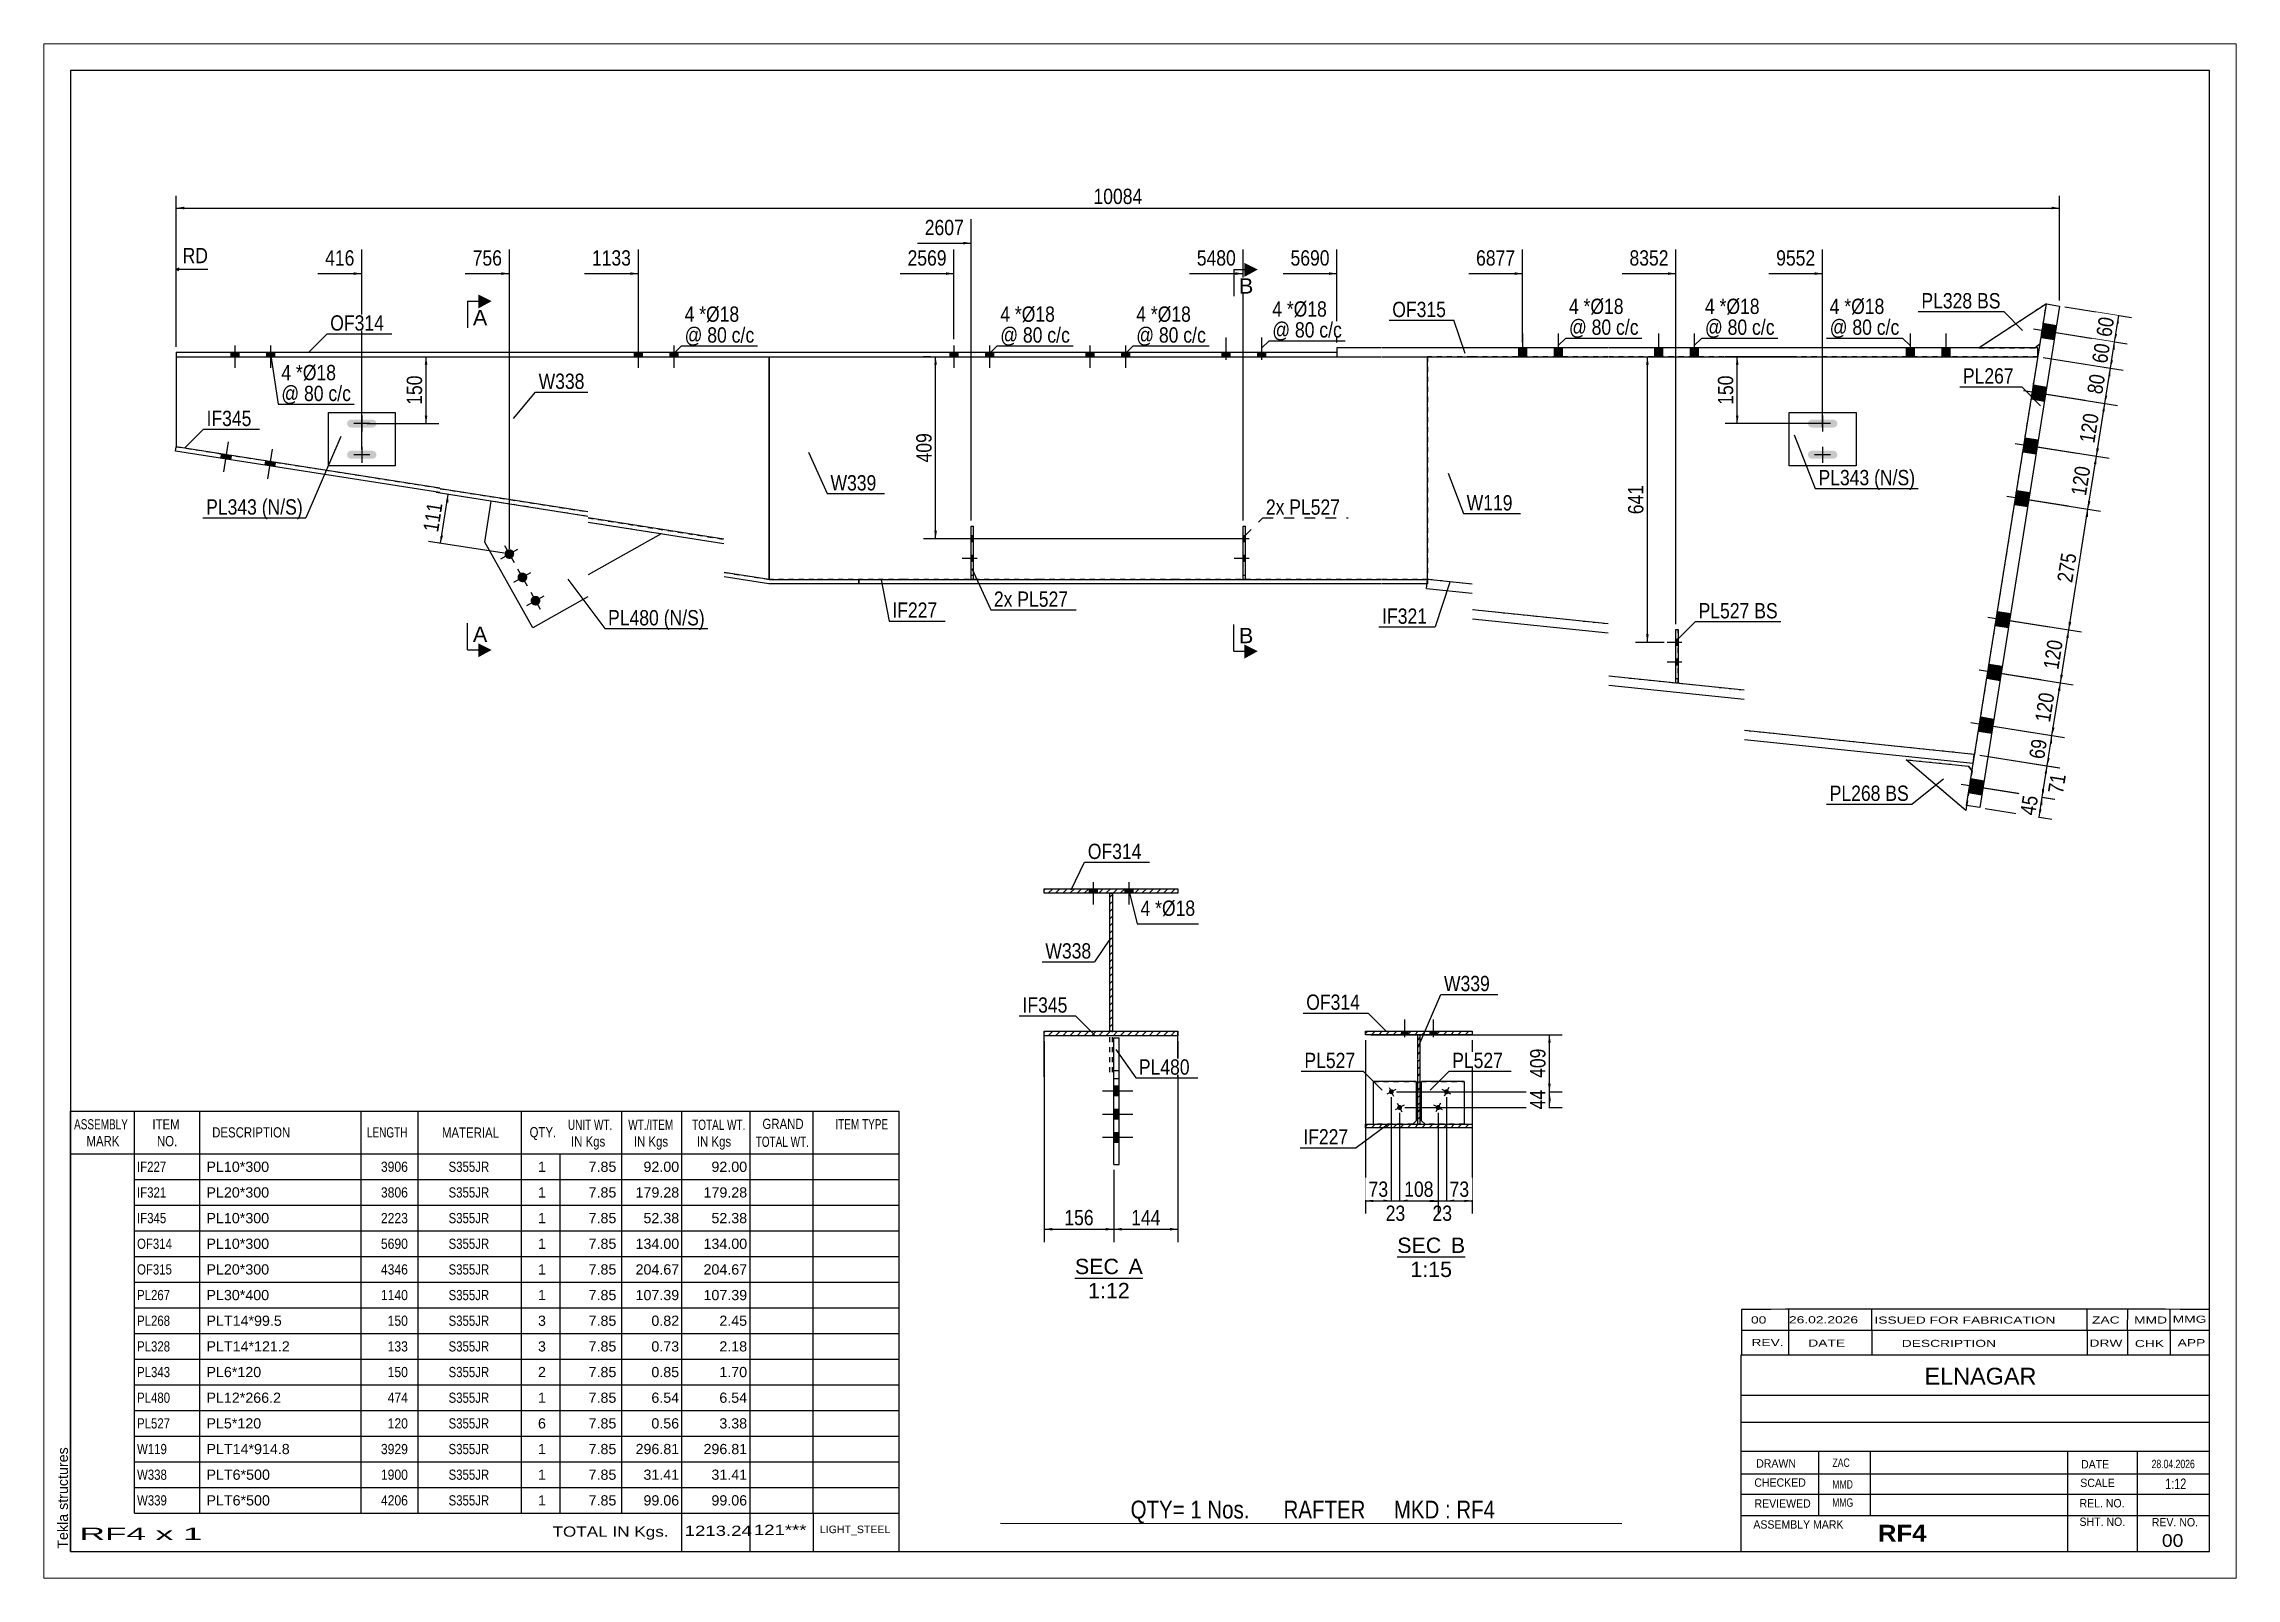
# Paper-space layout 'Layout1' of a CAD drawing. Header units: millimetres. Extents: x 0 to 410, y 0 to 287.
# The model-space entities are those that its viewports show. They can reach past a viewport. Long polylines and large blocks are cut down to what shows.
import ezdxf

# ---------------------------------------------------------------- set-up
doc = ezdxf.new("R2010")
doc.units = ezdxf.units.MM
doc.linetypes.add('DXK_LINE_DOT1', pattern=[1.8814, 0.9407, -0.9407])
doc.linetypes.add('DXK_LINE_DOT2', pattern=[3.9198, 1.9599, -1.9599])
doc.layers.add('Viewport layer', color=7, linetype='Continuous', plot=False)
doc.styles.add('Arial', font='ARIAL.TTF', dxfattribs={"height": 0.2})
doc.styles.add('Arial Bold', font='ARIALBD.TTF', dxfattribs={"height": 0.2})
doc.styles.add('Arial Narrow', font='ARIALN.TTF', dxfattribs={"height": 0.2})

# ---------------------------------------------------------------- blocks, each defined once
blk = doc.blocks.new('Unknown-622200928-3777')
at = {"color": 5, "linetype": 'Continuous'}
for p, q in [((380.24, 74.36), (-19.76, 74.36)), ((-19.76, 74.36), (-19.76, -202.64)), ((380.24, -202.64), (380.24, 74.36)), ((-19.76, -202.64), (380.24, -202.64))]:
    blk.add_line(p, q, dxfattribs=at)
at = {"color": 174, "linetype": 'Continuous', "style": 'Arial'}
blk.add_text('Tekla structures', height=1.9102, rotation=90, dxfattribs=at).set_placement((-20.26, -202.14))
blk = doc.blocks.new('Unknown-622200928-12 - 4244')
at = {"color": 1, "linetype": 'Continuous'}
blk.add_line((168.07, -151.52), (180.76, -151.52), dxfattribs=at)
at = {"color": 0, "linetype": 'Continuous'}
blk.add_wipeout([(176.29, -150.77), (176.29, -147.77), (168.07, -147.77), (168.07, -150.77)], dxfattribs=at)
blk.add_wipeout([(180.76, -150.77), (180.76, -147.77), (178.09, -147.77), (178.09, -150.77)], dxfattribs=at)
blk.add_wipeout([(178.31, -155.27), (178.31, -152.27), (170.53, -152.27), (170.53, -155.27)], dxfattribs=at)
at = {"color": 136, "linetype": 'Continuous', "style": 'Arial'}
for s, height, p in [('SEC', 2.865, (168.07, -150.77)), ('A', 2.87, (178.09, -150.77)), ('1:12', 2.865, (170.53, -155.27))]:
    blk.add_text(s, height=height, dxfattribs=at).set_placement(p)
blk = doc.blocks.new('Unknown-622200928-13 - 8432')
at = {"color": 1, "linetype": 'Continuous'}
blk.add_line((228.35, -147.56), (241.04, -147.56), dxfattribs=at)
at = {"color": 0, "linetype": 'Continuous'}
blk.add_wipeout([(236.57, -146.81), (236.57, -143.81), (228.35, -143.81), (228.35, -146.81)], dxfattribs=at)
blk.add_wipeout([(241.04, -146.81), (241.04, -143.81), (238.37, -143.81), (238.37, -146.81)], dxfattribs=at)
blk.add_wipeout([(238.58, -151.31), (238.58, -148.31), (230.8, -148.31), (230.8, -151.31)], dxfattribs=at)
at = {"color": 136, "linetype": 'Continuous', "style": 'Arial'}
for s, height, p in [('SEC', 2.865, (228.35, -146.81)), ('B', 2.87, (238.37, -146.81)), ('1:15', 2.865, (230.8, -151.31))]:
    blk.add_text(s, height=height, dxfattribs=at).set_placement(p)
blk = doc.blocks.new('Bolt-622200928-1280 - 1213')
at = {"linetype": 'Continuous'}
for points in [[(305.37, 8.86), (305.21, 8.62), (305.15, 8.33), (305.21, 8.04), (305.37, 7.8), (305.62, 7.64), (305.9, 7.58), (309.9, 7.58), (310.19, 7.64), (310.43, 7.8), (310.6, 8.04), (310.65, 8.33), (310.6, 8.62), (310.43, 8.86), (310.19, 9.02), (309.9, 9.08), (305.9, 9.08), (305.62, 9.02)], [(305.37, 3.03), (305.21, 2.78), (305.15, 2.5), (305.21, 2.21), (305.37, 1.97), (305.62, 1.81), (305.9, 1.75), (309.9, 1.75), (310.19, 1.81), (310.43, 1.97), (310.6, 2.21), (310.65, 2.5), (310.6, 2.78), (310.43, 3.03), (310.19, 3.19), (309.9, 3.25), (305.9, 3.25), (305.62, 3.19)]]:
    blk.add_hatch(color=3, dxfattribs=at).paths.add_polyline_path(points)
at = {"color": 3, "linetype": 'Continuous'}
for p, q in [((309.4, 8.33), (306.4, 8.33)), ((307.9, 9.83), (307.9, 6.83)), ((309.4, 2.5), (306.4, 2.5)), ((307.9, 4), (307.9, 1))]:
    blk.add_line(p, q, dxfattribs=at)
blk = doc.blocks.new('Part-622200928-1231 - 1213')
at = {"color": 7, "linetype": 'DXK_LINE_DOT1'}
for p, q in [((334.68, -64.06), (323.55, -54.54)), ((323.55, -54.54), (335.16, -55.74)), ((335.86, -56.65), (334.68, -64.06)), ((335.16, -55.74), (335.86, -56.65))]:
    blk.add_line(p, q, dxfattribs=at)
blk = doc.blocks.new('Bolt-622200928-7859 - 1213')
at = {"linetype": 'Continuous'}
for points in [[(171.61, 21.67), (170.11, 21.67), (170.11, 20.83), (171.61, 20.83)], [(171.61, 21.67), (170.11, 21.67), (170.11, 20.83), (171.61, 20.83)], [(178.28, 21.67), (176.78, 21.67), (176.78, 20.83), (178.28, 20.83)], [(178.28, 21.67), (176.78, 21.67), (176.78, 20.83), (178.28, 20.83)]]:
    blk.add_hatch(color=3, dxfattribs=at).paths.add_polyline_path(points)
at = {"color": 3, "linetype": 'Continuous'}
for p, q in [((170.11, 21.67), (170.11, 20.83)), ((170.11, 21.67), (170.11, 20.83)), ((170.86, 22.92), (170.86, 18.75)), ((170.86, 22.92), (170.86, 18.75)), ((171.61, 21.67), (171.61, 20.83)), ((171.61, 21.67), (171.61, 20.83)), ((176.78, 21.67), (176.78, 20.83)), ((176.78, 21.67), (176.78, 20.83)), ((177.53, 22.92), (177.53, 18.75)), ((177.53, 22.92), (177.53, 18.75)), ((178.28, 21.67), (178.28, 20.83)), ((178.28, 21.67), (178.28, 20.83))]:
    blk.add_line(p, q, dxfattribs=at)
blk = doc.blocks.new('Part-622200928-1229 - 1213')
at = {"color": 2, "linetype": 'Continuous'}
for p, q in [((334.83, -63.11), (349.75, 30.71)), ((352.22, 30.32), (337.3, -63.5)), ((349.75, 30.71), (352.22, 30.32)), ((337.3, -63.5), (334.83, -63.11))]:
    blk.add_line(p, q, dxfattribs=at)
blk = doc.blocks.new('Bolt-622200928-7858 - 1213')
at = {"linetype": 'Continuous'}
for points in [[(11.73, 21.67), (10.23, 21.67), (10.23, 20.83), (11.73, 20.83)], [(11.73, 21.67), (10.23, 21.67), (10.23, 20.83), (11.73, 20.83)], [(18.4, 21.67), (16.9, 21.67), (16.9, 20.83), (18.4, 20.83)], [(18.4, 21.67), (16.9, 21.67), (16.9, 20.83), (18.4, 20.83)]]:
    blk.add_hatch(color=3, dxfattribs=at).paths.add_polyline_path(points)
at = {"color": 3, "linetype": 'Continuous'}
for p, q in [((10.23, 21.67), (10.23, 20.83)), ((10.23, 21.67), (10.23, 20.83)), ((10.98, 22.92), (10.98, 18.75)), ((10.98, 22.92), (10.98, 18.75)), ((11.73, 21.67), (11.73, 20.83)), ((11.73, 21.67), (11.73, 20.83)), ((16.9, 21.67), (16.9, 20.83)), ((16.9, 21.67), (16.9, 20.83)), ((17.65, 22.92), (17.65, 18.75)), ((17.65, 22.92), (17.65, 18.75)), ((18.4, 21.67), (18.4, 20.83)), ((18.4, 21.67), (18.4, 20.83))]:
    blk.add_line(p, q, dxfattribs=at)
blk = doc.blocks.new('Part-622200928-1233 - 1213')
at = {"color": 2, "linetype": 'Continuous'}
for p, q in [((334.68, -64.06), (323.55, -54.54)), ((323.55, -54.54), (335.16, -55.74)), ((335.86, -56.65), (335.16, -55.74)), ((334.83, -63.11), (334.68, -64.06))]:
    blk.add_line(p, q, dxfattribs=at)
blk = doc.blocks.new('Bolt-622200928-7856 - 1213')
at = {"linetype": 'Continuous'}
for points in [[(146.18, 21.67), (144.68, 21.67), (144.68, 20.83), (146.18, 20.83)], [(146.18, 21.67), (144.68, 21.67), (144.68, 20.83), (146.18, 20.83)], [(152.85, 21.67), (151.35, 21.67), (151.35, 20.83), (152.85, 20.83)], [(152.85, 21.67), (151.35, 21.67), (151.35, 20.83), (152.85, 20.83)]]:
    blk.add_hatch(color=3, dxfattribs=at).paths.add_polyline_path(points)
at = {"color": 3, "linetype": 'Continuous'}
for p, q in [((144.68, 21.67), (144.68, 20.83)), ((144.68, 21.67), (144.68, 20.83)), ((145.43, 22.92), (145.43, 18.75)), ((145.43, 22.92), (145.43, 18.75)), ((146.18, 21.67), (146.18, 20.83)), ((146.18, 21.67), (146.18, 20.83)), ((151.35, 21.67), (151.35, 20.83)), ((151.35, 21.67), (151.35, 20.83)), ((152.1, 22.92), (152.1, 18.75)), ((152.1, 22.92), (152.1, 18.75)), ((152.85, 21.67), (152.85, 20.83)), ((152.85, 21.67), (152.85, 20.83))]:
    blk.add_line(p, q, dxfattribs=at)
blk = doc.blocks.new('Part-622200928-1234 - 1213')
at = {"color": 7, "linetype": 'DXK_LINE_DOT1'}
for p, q in [((349.75, 30.73), (337.19, 22.5)), ((348.57, 23.32), (349.75, 30.73)), ((337.19, 22.5), (347.61, 22.5)), ((347.61, 22.5), (348.57, 23.32))]:
    blk.add_line(p, q, dxfattribs=at)
blk = doc.blocks.new('Part-622200928-1236 - 1213')
at = {"color": 2, "linetype": 'Continuous'}
for p, q in [((349.75, 30.73), (337.19, 22.5)), ((349.75, 30.71), (349.75, 30.73)), ((347.61, 22.5), (348.57, 23.32))]:
    blk.add_line(p, q, dxfattribs=at)
blk = doc.blocks.new('Part-622200928-6075 - 1213')
at = {"color": 2, "linetype": 'Continuous'}
for p, q in [((199.55, -20.83), (199.55, -10.83)), ((199.55, -10.83), (199.96, -10.83)), ((199.96, -20.83), (199.96, -10.83))]:
    blk.add_line(p, q, dxfattribs=at)
blk = doc.blocks.new('Part-622200928-1240 - 1213')
at = {"color": 2, "linetype": 'Continuous'}
for p, q in [((0, 21.67), (0, 20.83)), ((0, 21.67), (49.28, 21.67)), ((0, 20.83), (49.28, 20.83)), ((49.38, 21.67), (76.96, 21.67)), ((49.38, 20.83), (76.96, 20.83)), ((77.06, 21.67), (102.4, 21.67)), ((77.06, 20.83), (102.4, 20.83)), ((102.5, 21.67), (119.23, 21.67)), ((102.5, 20.83), (119.23, 20.83)), ((119.33, 21.67), (136, 21.67)), ((119.33, 20.83), (136, 20.83)), ((136.1, 21.67), (161.43, 21.67)), ((136.1, 20.83), (161.43, 20.83)), ((161.53, 21.67), (186.86, 21.67)), ((161.53, 20.83), (186.86, 20.83)), ((186.96, 21.67), (217.08, 21.67)), ((186.96, 20.83), (217.08, 20.83)), ((217.08, 21.67), (217.08, 20.83))]:
    blk.add_line(p, q, dxfattribs=at)
blk = doc.blocks.new('Part-622200928-1242 - 1213')
at = {"color": 2, "linetype": 'Continuous'}
for p, q in [((225.41, 22.5), (217.08, 22.5)), ((217.08, 22.5), (217.08, 20.83)), ((217.08, 20.83), (225.41, 20.83)), ((242.35, 22.5), (225.51, 22.5)), ((225.51, 20.83), (242.35, 20.83)), ((267.79, 22.5), (242.45, 22.5)), ((242.45, 20.83), (267.79, 20.83)), ((293.22, 22.5), (267.89, 22.5)), ((267.89, 20.83), (293.22, 20.83)), ((348.18, 22.5), (293.32, 22.5)), ((293.32, 20.83), (348.18, 20.83)), ((348.18, 20.83), (348.18, 22.5))]:
    blk.add_line(p, q, dxfattribs=at)
blk = doc.blocks.new('Part-622200928-6076 - 1213')
at = {"color": 2, "linetype": 'Continuous'}
for p, q in [((148.68, -20.83), (148.68, -10.83)), ((148.68, -10.83), (149.1, -10.83)), ((149.1, -20.83), (149.1, -10.83))]:
    blk.add_line(p, q, dxfattribs=at)
at = {"color": 7, "linetype": 'DXK_LINE_DOT1'}
for p, q in [((148.68, -20), (149.1, -20)), ((149.1, -20.83), (148.68, -20.83))]:
    blk.add_line(p, q, dxfattribs=at)
blk = doc.blocks.new('Part-622200928-1245 - 1213')
at = {"color": 2, "linetype": 'Continuous'}
for p, q in [((-0.13, 3.18), (0, 4)), ((49.28, -4.57), (-0.13, 3.18)), ((49.28, -3.73), (0, 4)), ((76.96, -8.18), (49.38, -3.86)), ((76.96, -9.03), (49.38, -4.7)), ((102.4, -13.31), (77.06, -9.33)), ((102.4, -14.15), (77.06, -10.18)), ((110.9, -20.83), (102.5, -19.52)), ((110.83, -21.67), (102.5, -20.36)), ((119.23, -21.67), (110.83, -21.67)), ((110.9, -20.83), (119.23, -20.83)), ((119.33, -20.83), (127.66, -20.83)), ((127.66, -21.67), (119.33, -21.67)), ((127.66, -20.83), (127.66, -21.67))]:
    blk.add_line(p, q, dxfattribs=at)
blk = doc.blocks.new('Part-622200928-1247 - 1213')
at = {"color": 2, "linetype": 'Continuous'}
for p, q in [((301.65, 0.41), (301.65, 10.41)), ((301.65, 10.41), (314.15, 10.41)), ((314.15, 10.41), (314.15, 0.41)), ((314.15, 0.41), (301.65, 0.41))]:
    blk.add_line(p, q, dxfattribs=at)
blk = doc.blocks.new('Part-622200928-1248 - 1213')
at = {"color": 2, "linetype": 'Continuous'}
for p, q in [((28.45, 0.41), (28.45, 10.41)), ((28.45, 10.41), (40.95, 10.41)), ((40.95, 10.41), (40.95, 0.41)), ((40.95, 0.41), (28.45, 0.41))]:
    blk.add_line(p, q, dxfattribs=at)
blk = doc.blocks.new('Part-622200928-1249 - 1213')
at = {"color": 2, "linetype": 'Continuous'}
for p, q in [((234.02, -20.83), (234.02, 20.83)), ((336.35, -53.56), (336.26, -53.55))]:
    blk.add_line(p, q, dxfattribs=at)
at = {"color": 7, "linetype": 'DXK_LINE_DOT1'}
for p, q in [((242.35, 20.83), (234.02, 20.83)), ((267.79, 20.83), (242.45, 20.83)), ((293.22, 20.83), (267.89, 20.83)), ((348.18, 20.83), (293.32, 20.83)), ((336.35, -53.56), (348.18, 20.83)), ((242.35, -21.7), (234.02, -20.83)), ((267.79, -29.15), (242.45, -26.52)), ((293.22, -41.56), (267.89, -38.93)), ((336.26, -53.55), (293.32, -49.1))]:
    blk.add_line(p, q, dxfattribs=at)
blk = doc.blocks.new('Bolt-622200928-6080 - 1213')
at = {"linetype": 'Continuous'}
for points in [[(280.89, -33.2), (280.89, -32.03), (280.47, -32.03), (280.47, -33.2)], [(280.89, -36.88), (280.89, -35.72), (280.47, -35.72), (280.47, -36.88)]]:
    blk.add_hatch(color=3, dxfattribs=at).paths.add_polyline_path(points)
at = {"color": 3, "linetype": 'Continuous'}
for p, q in [((281.55, -32.61), (278.8, -32.61)), ((280.89, -32.03), (280.47, -32.03)), ((281.55, -36.3), (278.8, -36.3)), ((280.89, -33.2), (280.47, -33.2)), ((280.89, -35.72), (280.47, -35.72)), ((280.89, -36.88), (280.47, -36.88))]:
    blk.add_line(p, q, dxfattribs=at)
blk = doc.blocks.new('Part-622200928-1250 - 1213')
at = {"color": 2, "linetype": 'Continuous'}
for p, q in [((57.71, -13.88), (58.92, -6.19)), ((66.68, -29.86), (57.71, -13.88)), ((90.71, -12.32), (77.06, -19.97)), ((76.96, -24.1), (66.68, -29.86))]:
    blk.add_line(p, q, dxfattribs=at)
at = {"color": 7, "linetype": 'DXK_LINE_DOT1'}
for p, q in [((76.96, -9.03), (58.92, -6.19)), ((90.71, -12.32), (77.06, -10.18))]:
    blk.add_line(p, q, dxfattribs=at)
blk = doc.blocks.new('Part-622200928-1251 - 1213')
at = {"color": 2, "linetype": 'Continuous'}
blk.add_line((110.9, -20.83), (110.9, 20.83), dxfattribs=at)
at = {"color": 7, "linetype": 'DXK_LINE_DOT1'}
for p, q in [((110.9, 20.83), (119.23, 20.83)), ((119.33, 20.83), (136, 20.83)), ((136.1, 20.83), (161.43, 20.83)), ((161.53, 20.83), (186.86, 20.83)), ((186.96, 20.83), (225.41, 20.83)), ((225.51, 20.83), (234.02, 20.83)), ((234.02, 20.83), (234.02, -20.83)), ((119.23, -20.83), (110.9, -20.83)), ((136, -20.83), (119.33, -20.83)), ((161.43, -20.83), (136.1, -20.83)), ((186.86, -20.83), (161.53, -20.83)), ((225.41, -20.83), (186.96, -20.83)), ((234.02, -20.83), (225.51, -20.83))]:
    blk.add_line(p, q, dxfattribs=at)
blk = doc.blocks.new('Bolt-622200928-6085 - 1213')
at = {"linetype": 'Continuous'}
for points in [[(149.1, -13.81), (149.1, -12.65), (148.68, -12.65), (148.68, -13.81)], [(149.1, -17.5), (149.1, -16.33), (148.68, -16.33), (148.68, -17.5)]]:
    blk.add_hatch(color=3, dxfattribs=at).paths.add_polyline_path(points)
at = {"color": 3, "linetype": 'Continuous'}
for p, q in [((149.76, -13.23), (147.01, -13.23)), ((149.1, -12.65), (148.68, -12.65)), ((149.1, -13.81), (148.68, -13.81)), ((149.1, -16.33), (148.68, -16.33)), ((149.76, -16.92), (147.01, -16.92)), ((149.1, -17.5), (148.68, -17.5))]:
    blk.add_line(p, q, dxfattribs=at)
blk = doc.blocks.new('Part-622200928-1252 - 1213')
at = {"color": 2, "linetype": 'Continuous'}
for p, q in [((127.66, -21.67), (127.66, -20.83)), ((127.66, -20.83), (136, -20.83)), ((136, -21.67), (127.66, -21.67)), ((136.1, -20.83), (161.43, -20.83)), ((161.43, -21.67), (136.1, -21.67)), ((161.53, -20.83), (186.86, -20.83)), ((186.86, -21.67), (161.53, -21.67)), ((186.96, -20.83), (225.41, -20.83)), ((225.41, -21.67), (186.96, -21.67)), ((225.51, -20.83), (234.02, -20.83)), ((234.02, -21.67), (225.51, -21.67)), ((234.02, -20.83), (234.02, -21.67))]:
    blk.add_line(p, q, dxfattribs=at)
blk = doc.blocks.new('Bolt-622200928-7857 - 1213')
at = {"linetype": 'Continuous'}
for points in [[(87.15, 21.67), (85.65, 21.67), (85.65, 20.83), (87.15, 20.83)], [(87.15, 21.67), (85.65, 21.67), (85.65, 20.83), (87.15, 20.83)], [(93.81, 21.67), (92.31, 21.67), (92.31, 20.83), (93.81, 20.83)], [(93.81, 21.67), (92.31, 21.67), (92.31, 20.83), (93.81, 20.83)]]:
    blk.add_hatch(color=3, dxfattribs=at).paths.add_polyline_path(points)
at = {"color": 3, "linetype": 'Continuous'}
for p, q in [((85.65, 21.67), (85.65, 20.83)), ((85.65, 21.67), (85.65, 20.83)), ((86.4, 22.92), (86.4, 18.75)), ((86.4, 22.92), (86.4, 18.75)), ((87.15, 21.67), (87.15, 20.83)), ((87.15, 21.67), (87.15, 20.83)), ((92.31, 21.67), (92.31, 20.83)), ((92.31, 21.67), (92.31, 20.83)), ((93.06, 22.92), (93.06, 18.75)), ((93.06, 22.92), (93.06, 18.75)), ((93.81, 21.67), (93.81, 20.83)), ((93.81, 21.67), (93.81, 20.83))]:
    blk.add_line(p, q, dxfattribs=at)
blk = doc.blocks.new('Part-622200928-1255 - 1213')
at = {"color": 2, "linetype": 'Continuous'}
for p, q in [((233.85, -22.49), (234.02, -20.83)), ((233.85, -22.49), (242.35, -23.37)), ((242.35, -21.7), (234.02, -20.83)), ((267.79, -29.15), (242.45, -26.52)), ((242.45, -28.2), (267.79, -30.82)), ((293.22, -41.56), (267.89, -38.93)), ((267.89, -40.61), (293.22, -43.24)), ((336.26, -53.55), (293.32, -49.1)), ((293.32, -50.78), (336.08, -55.21)), ((336.08, -55.21), (336.26, -53.55))]:
    blk.add_line(p, q, dxfattribs=at)
blk = doc.blocks.new('Part-622200928-1258 - 1213')
at = {"color": 2, "linetype": 'Continuous'}
for p, q in [((0, 20.83), (0, 4)), ((110.9, 20.83), (110.9, -20.83))]:
    blk.add_line(p, q, dxfattribs=at)
at = {"color": 7, "linetype": 'DXK_LINE_DOT1'}
for p, q in [((0, 20.83), (49.28, 20.83)), ((49.38, 20.83), (76.96, 20.83)), ((77.06, 20.83), (102.4, 20.83)), ((102.5, 20.83), (110.9, 20.83)), ((0, 4), (49.28, -3.73)), ((49.38, -3.86), (76.96, -8.18)), ((77.06, -9.33), (102.4, -13.31)), ((102.5, -19.52), (110.9, -20.83))]:
    blk.add_line(p, q, dxfattribs=at)
blk = doc.blocks.new('Bolt-622200928-1259 - 1213')
at = {"linetype": 'Continuous'}
for points in [[(349.17, 27.09), (348.75, 24.45), (351.22, 24.06), (351.64, 26.7)], [(349.17, 27.09), (348.75, 24.45), (351.22, 24.06), (351.64, 26.7)], [(349.17, 27.09), (348.75, 24.45), (351.22, 24.06), (351.64, 26.7)], [(349.17, 27.09), (348.75, 24.45), (351.22, 24.06), (351.64, 26.7)], [(347.34, 15.57), (346.92, 12.93), (349.39, 12.54), (349.81, 15.17)], [(347.34, 15.57), (346.92, 12.93), (349.39, 12.54), (349.81, 15.17)], [(347.34, 15.57), (346.92, 12.93), (349.39, 12.54), (349.81, 15.17)], [(347.34, 15.57), (346.92, 12.93), (349.39, 12.54), (349.81, 15.17)], [(345.77, 5.69), (345.35, 3.06), (347.82, 2.66), (348.24, 5.3)], [(345.77, 5.69), (345.35, 3.06), (347.82, 2.66), (348.24, 5.3)], [(345.77, 5.69), (345.35, 3.06), (347.82, 2.66), (348.24, 5.3)], [(345.77, 5.69), (345.35, 3.06), (347.82, 2.66), (348.24, 5.3)], [(344.2, -4.19), (343.78, -6.82), (346.25, -7.21), (346.67, -4.58)], [(344.2, -4.19), (343.78, -6.82), (346.25, -7.21), (346.67, -4.58)], [(344.2, -4.19), (343.78, -6.82), (346.25, -7.21), (346.67, -4.58)], [(344.2, -4.19), (343.78, -6.82), (346.25, -7.21), (346.67, -4.58)], [(340.6, -26.8), (340.18, -29.44), (342.65, -29.83), (343.07, -27.19)], [(340.6, -26.8), (340.18, -29.44), (342.65, -29.83), (343.07, -27.19)], [(340.6, -26.8), (340.18, -29.44), (342.65, -29.83), (343.07, -27.19)], [(340.6, -26.8), (340.18, -29.44), (342.65, -29.83), (343.07, -27.19)], [(339.03, -36.68), (338.61, -39.31), (341.08, -39.7), (341.5, -37.07)], [(339.03, -36.68), (338.61, -39.31), (341.08, -39.7), (341.5, -37.07)], [(339.03, -36.68), (338.61, -39.31), (341.08, -39.7), (341.5, -37.07)], [(339.03, -36.68), (338.61, -39.31), (341.08, -39.7), (341.5, -37.07)], [(337.46, -46.55), (337.04, -49.19), (339.51, -49.58), (339.93, -46.95)], [(337.46, -46.55), (337.04, -49.19), (339.51, -49.58), (339.93, -46.95)], [(337.46, -46.55), (337.04, -49.19), (339.51, -49.58), (339.93, -46.95)], [(337.46, -46.55), (337.04, -49.19), (339.51, -49.58), (339.93, -46.95)], [(335.63, -58.08), (335.21, -60.71), (337.68, -61.1), (338.1, -58.47)], [(335.63, -58.08), (335.21, -60.71), (337.68, -61.1), (338.1, -58.47)], [(335.63, -58.08), (335.21, -60.71), (337.68, -61.1), (338.1, -58.47)], [(335.63, -58.08), (335.21, -60.71), (337.68, -61.1), (338.1, -58.47)]]:
    blk.add_hatch(color=3, dxfattribs=at).paths.add_polyline_path(points)
at = {"color": 3, "linetype": 'Continuous'}
for p, q in [((347.34, 26.03), (358.84, 24.2)), ((347.34, 26.03), (358.84, 24.2)), ((347.34, 26.03), (358.84, 24.2)), ((347.34, 26.03), (358.84, 24.2)), ((349.17, 27.09), (351.64, 26.7)), ((349.17, 27.09), (351.64, 26.7)), ((349.17, 27.09), (351.64, 26.7)), ((349.17, 27.09), (351.64, 26.7)), ((348.75, 24.45), (351.22, 24.06)), ((348.75, 24.45), (351.22, 24.06)), ((348.75, 24.45), (351.22, 24.06)), ((348.75, 24.45), (351.22, 24.06)), ((345.5, 14.51), (357.01, 12.68)), ((345.5, 14.51), (357.01, 12.68)), ((345.5, 14.51), (357.01, 12.68)), ((345.5, 14.51), (357.01, 12.68)), ((346.92, 12.93), (349.39, 12.54)), ((346.92, 12.93), (349.39, 12.54)), ((346.92, 12.93), (349.39, 12.54)), ((346.92, 12.93), (349.39, 12.54)), ((347.34, 15.57), (349.81, 15.17)), ((347.34, 15.57), (349.81, 15.17)), ((347.34, 15.57), (349.81, 15.17)), ((347.34, 15.57), (349.81, 15.17)), ((343.93, 4.63), (355.44, 2.8)), ((343.93, 4.63), (355.44, 2.8)), ((343.93, 4.63), (355.44, 2.8)), ((343.93, 4.63), (355.44, 2.8)), ((345.77, 5.69), (348.24, 5.3)), ((345.77, 5.69), (348.24, 5.3)), ((345.77, 5.69), (348.24, 5.3)), ((345.77, 5.69), (348.24, 5.3)), ((345.35, 3.06), (347.82, 2.66)), ((345.35, 3.06), (347.82, 2.66)), ((345.35, 3.06), (347.82, 2.66)), ((345.35, 3.06), (347.82, 2.66)), ((342.36, -5.24), (353.87, -7.07)), ((342.36, -5.24), (353.87, -7.07)), ((342.36, -5.24), (353.87, -7.07)), ((342.36, -5.24), (353.87, -7.07)), ((343.78, -6.82), (346.25, -7.21)), ((343.78, -6.82), (346.25, -7.21)), ((343.78, -6.82), (346.25, -7.21)), ((343.78, -6.82), (346.25, -7.21)), ((344.2, -4.19), (346.67, -4.58)), ((344.2, -4.19), (346.67, -4.58)), ((344.2, -4.19), (346.67, -4.58)), ((344.2, -4.19), (346.67, -4.58)), ((338.77, -27.86), (350.27, -29.69)), ((338.77, -27.86), (350.27, -29.69)), ((338.77, -27.86), (350.27, -29.69)), ((338.77, -27.86), (350.27, -29.69)), ((340.6, -26.8), (343.07, -27.19)), ((340.6, -26.8), (343.07, -27.19)), ((340.6, -26.8), (343.07, -27.19)), ((340.6, -26.8), (343.07, -27.19)), ((340.18, -29.44), (342.65, -29.83)), ((340.18, -29.44), (342.65, -29.83)), ((340.18, -29.44), (342.65, -29.83)), ((340.18, -29.44), (342.65, -29.83)), ((339.03, -36.68), (341.5, -37.07)), ((339.03, -36.68), (341.5, -37.07)), ((339.03, -36.68), (341.5, -37.07)), ((339.03, -36.68), (341.5, -37.07)), ((337.2, -37.74), (348.7, -39.56)), ((337.2, -37.74), (348.7, -39.56)), ((337.2, -37.74), (348.7, -39.56)), ((337.2, -37.74), (348.7, -39.56)), ((338.61, -39.31), (341.08, -39.7)), ((338.61, -39.31), (341.08, -39.7)), ((338.61, -39.31), (341.08, -39.7)), ((338.61, -39.31), (341.08, -39.7)), ((335.63, -47.61), (347.13, -49.44)), ((335.63, -47.61), (347.13, -49.44)), ((335.63, -47.61), (347.13, -49.44)), ((335.63, -47.61), (347.13, -49.44)), ((337.04, -49.19), (339.51, -49.58)), ((337.04, -49.19), (339.51, -49.58)), ((337.04, -49.19), (339.51, -49.58)), ((337.04, -49.19), (339.51, -49.58)), ((337.46, -46.55), (339.93, -46.95)), ((337.46, -46.55), (339.93, -46.95)), ((337.46, -46.55), (339.93, -46.95)), ((337.46, -46.55), (339.93, -46.95)), ((333.79, -59.13), (345.3, -60.96)), ((333.79, -59.13), (345.3, -60.96)), ((333.79, -59.13), (345.3, -60.96)), ((333.79, -59.13), (345.3, -60.96)), ((335.21, -60.71), (337.68, -61.1)), ((335.21, -60.71), (337.68, -61.1)), ((335.21, -60.71), (337.68, -61.1)), ((335.21, -60.71), (337.68, -61.1)), ((335.63, -58.08), (338.1, -58.47)), ((335.63, -58.08), (338.1, -58.47)), ((335.63, -58.08), (338.1, -58.47)), ((335.63, -58.08), (338.1, -58.47))]:
    blk.add_line(p, q, dxfattribs=at)
blk = doc.blocks.new('Bolt-622200928-7868 - 1213')
at = {"linetype": 'Continuous'}
for points in [[(325.02, 22.5), (323.52, 22.5), (323.52, 20.83), (325.02, 20.83)], [(325.02, 22.5), (323.52, 22.5), (323.52, 20.83), (325.02, 20.83)], [(331.68, 22.5), (330.18, 22.5), (330.18, 20.83), (331.68, 20.83)], [(331.68, 22.5), (330.18, 22.5), (330.18, 20.83), (331.68, 20.83)]]:
    blk.add_hatch(color=3, dxfattribs=at).paths.add_polyline_path(points)
at = {"color": 3, "linetype": 'Continuous'}
for p, q in [((324.27, 25.17), (324.27, 21)), ((324.27, 25.17), (324.27, 21)), ((330.93, 25.17), (330.93, 21)), ((330.93, 25.17), (330.93, 21)), ((323.52, 22.5), (323.52, 20.83)), ((323.52, 22.5), (323.52, 20.83)), ((325.02, 22.5), (325.02, 20.83)), ((325.02, 22.5), (325.02, 20.83)), ((330.18, 22.5), (330.18, 20.83)), ((330.18, 22.5), (330.18, 20.83)), ((331.68, 22.5), (331.68, 20.83)), ((331.68, 22.5), (331.68, 20.83))]:
    blk.add_line(p, q, dxfattribs=at)
blk = doc.blocks.new('Bolt-622200928-1278 - 1213')
at = {"linetype": 'Continuous'}
for points in [[(8.37, 1.85), (10.18, 1.56), (10.31, 2.38), (8.5, 2.67)], [(8.37, 1.85), (10.18, 1.56), (10.31, 2.38), (8.5, 2.67)], [(16.6, 0.53), (18.41, 0.24), (18.54, 1.06), (16.73, 1.35)], [(16.6, 0.53), (18.41, 0.24), (18.54, 1.06), (16.73, 1.35)]]:
    blk.add_hatch(color=3, dxfattribs=at).paths.add_polyline_path(points)
at = {"color": 3, "linetype": 'Continuous'}
for p, q in [((8.89, -0.71), (9.78, 4.89)), ((8.89, -0.71), (9.78, 4.89)), ((8.37, 1.85), (8.5, 2.67)), ((8.37, 1.85), (8.5, 2.67)), ((10.18, 1.56), (10.31, 2.38)), ((10.18, 1.56), (10.31, 2.38)), ((16.6, 0.53), (16.73, 1.35)), ((16.6, 0.53), (16.73, 1.35)), ((17.11, -2.03), (18.01, 3.57)), ((17.11, -2.03), (18.01, 3.57)), ((18.41, 0.24), (18.54, 1.06)), ((18.41, 0.24), (18.54, 1.06))]:
    blk.add_line(p, q, dxfattribs=at)
blk = doc.blocks.new('Bolt-622200928-1281 - 1213')
at = {"linetype": 'Continuous'}
for points in [[(32.17, 8.86), (32, 8.62), (31.95, 8.33), (32, 8.04), (32.17, 7.8), (32.41, 7.64), (32.7, 7.58), (36.7, 7.58), (36.98, 7.64), (37.23, 7.8), (37.39, 8.04), (37.45, 8.33), (37.39, 8.62), (37.23, 8.86), (36.98, 9.02), (36.7, 9.08), (32.7, 9.08), (32.41, 9.02)], [(32.17, 3.03), (32, 2.78), (31.95, 2.5), (32, 2.21), (32.17, 1.97), (32.41, 1.81), (32.7, 1.75), (36.7, 1.75), (36.98, 1.81), (37.23, 1.97), (37.39, 2.21), (37.45, 2.5), (37.39, 2.78), (37.23, 3.03), (36.98, 3.19), (36.7, 3.25), (32.7, 3.25), (32.41, 3.19)]]:
    blk.add_hatch(color=3, dxfattribs=at).paths.add_polyline_path(points)
at = {"color": 3, "linetype": 'Continuous'}
for p, q in [((36.2, 8.33), (33.2, 8.33)), ((34.7, 9.83), (34.7, 6.83)), ((36.2, 2.5), (33.2, 2.5)), ((34.7, 4), (34.7, 1))]:
    blk.add_line(p, q, dxfattribs=at)
blk = doc.blocks.new('Bolt-622200928-1283 - 1213')
at = {"linetype": 'Continuous'}
for points in [[(61.85, -15.28, -1), (62.74, -16.88, -1)], [(64.29, -19.64, -1), (65.19, -21.24, -1)], [(66.74, -24, -1), (67.64, -25.6, -1)]]:
    blk.add_hatch(color=3, dxfattribs=at).paths.add_polyline_path(points)
at = {"color": 3, "linetype": 'Continuous'}
for p, q in [((60.7, -16.98), (63.89, -15.19)), ((61.4, -14.48), (63.19, -17.68)), ((63.14, -21.34), (66.34, -19.55)), ((63.84, -18.84), (65.64, -22.04)), ((65.59, -25.7), (68.79, -23.91)), ((66.29, -23.2), (68.09, -26.4))]:
    blk.add_line(p, q, dxfattribs=at)
blk = doc.blocks.new('Bolt-622200928-7860 - 1213')
at = {"linetype": 'Continuous'}
for points in [[(197.05, 21.67), (195.55, 21.67), (195.55, 20.83), (197.05, 20.83)], [(197.05, 21.67), (195.55, 21.67), (195.55, 20.83), (197.05, 20.83)], [(203.71, 21.67), (202.21, 21.67), (202.21, 20.83), (203.71, 20.83)], [(203.71, 21.67), (202.21, 21.67), (202.21, 20.83), (203.71, 20.83)]]:
    blk.add_hatch(color=3, dxfattribs=at).paths.add_polyline_path(points)
at = {"color": 3, "linetype": 'Continuous'}
for p, q in [((195.55, 21.67), (195.55, 20.83)), ((195.55, 21.67), (195.55, 20.83)), ((196.3, 24.42), (196.3, 20.25)), ((196.3, 24.42), (196.3, 20.25)), ((197.05, 21.67), (197.05, 20.83)), ((197.05, 21.67), (197.05, 20.83)), ((202.21, 21.67), (202.21, 20.83)), ((202.21, 21.67), (202.21, 20.83)), ((202.96, 24.42), (202.96, 20.25)), ((202.96, 24.42), (202.96, 20.25)), ((203.71, 21.67), (203.71, 20.83)), ((203.71, 21.67), (203.71, 20.83))]:
    blk.add_line(p, q, dxfattribs=at)
blk = doc.blocks.new('Bolt-622200928-7867 - 1213')
at = {"linetype": 'Continuous'}
for points in [[(277.97, 22.5), (276.47, 22.5), (276.47, 20.83), (277.97, 20.83)], [(277.97, 22.5), (276.47, 22.5), (276.47, 20.83), (277.97, 20.83)], [(284.64, 22.5), (283.14, 22.5), (283.14, 20.83), (284.64, 20.83)], [(284.64, 22.5), (283.14, 22.5), (283.14, 20.83), (284.64, 20.83)]]:
    blk.add_hatch(color=3, dxfattribs=at).paths.add_polyline_path(points)
at = {"color": 3, "linetype": 'Continuous'}
for p, q in [((277.22, 25.17), (277.22, 21)), ((277.22, 25.17), (277.22, 21)), ((283.89, 25.17), (283.89, 21)), ((283.89, 25.17), (283.89, 21)), ((276.47, 22.5), (276.47, 20.83)), ((276.47, 22.5), (276.47, 20.83)), ((277.97, 22.5), (277.97, 20.83)), ((277.97, 22.5), (277.97, 20.83)), ((283.14, 22.5), (283.14, 20.83)), ((283.14, 22.5), (283.14, 20.83)), ((284.64, 22.5), (284.64, 20.83)), ((284.64, 22.5), (284.64, 20.83))]:
    blk.add_line(p, q, dxfattribs=at)
blk = doc.blocks.new('Part-622200928-6068 - 1213')
at = {"color": 7, "linetype": 'DXK_LINE_DOT1'}
for p, q in [((280.47, -40.22), (280.47, -30.22)), ((280.47, -30.22), (280.89, -30.22)), ((280.89, -40.22), (280.89, -30.22)), ((280.47, -39.38), (280.89, -39.38)), ((280.89, -40.22), (280.47, -40.22))]:
    blk.add_line(p, q, dxfattribs=at)
blk = doc.blocks.new('Part-622200928-6071 - 1213')
at = {"color": 2, "linetype": 'Continuous'}
for p, q in [((280.47, -40.22), (280.47, -30.22)), ((280.47, -30.22), (280.89, -30.22)), ((280.89, -30.22), (280.89, -40.22)), ((280.89, -40.22), (280.47, -40.22))]:
    blk.add_line(p, q, dxfattribs=at)
blk = doc.blocks.new('Part-622200928-6074 - 1213')
at = {"color": 7, "linetype": 'DXK_LINE_DOT1'}
for p, q in [((199.55, -20.83), (199.55, -10.83)), ((199.55, -10.83), (199.96, -10.83)), ((199.96, -20.83), (199.96, -10.83)), ((199.55, -20), (199.96, -20)), ((199.96, -20.83), (199.55, -20.83))]:
    blk.add_line(p, q, dxfattribs=at)
blk = doc.blocks.new('Bolt-622200928-6077 - 1213')
at = {"color": 3, "linetype": 'DXK_LINE_DOT2'}
for p, q in [((281.55, -32.61), (278.39, -32.61)), ((280.89, -32.03), (280.47, -32.03)), ((281.55, -36.3), (278.39, -36.3)), ((280.89, -33.2), (280.47, -33.2)), ((280.89, -35.72), (280.47, -35.72)), ((280.89, -36.88), (280.47, -36.88))]:
    blk.add_line(p, q, dxfattribs=at)
blk = doc.blocks.new('Bolt-622200928-6083 - 1213')
at = {"color": 3, "linetype": 'DXK_LINE_DOT2'}
for p, q in [((200.63, -13.23), (197.46, -13.23)), ((199.96, -12.65), (199.55, -12.65)), ((199.96, -13.81), (199.55, -13.81)), ((199.96, -16.33), (199.55, -16.33)), ((200.63, -16.92), (197.46, -16.92)), ((199.96, -17.5), (199.55, -17.5))]:
    blk.add_line(p, q, dxfattribs=at)
blk = doc.blocks.new('Bolt-622200928-7708 - 1213')
at = {"color": 3, "linetype": 'DXK_LINE_DOT2'}
for p, q in [((149.76, -13.23), (146.6, -13.23)), ((149.1, -12.65), (148.68, -12.65)), ((149.1, -13.81), (148.68, -13.81)), ((149.1, -16.33), (148.68, -16.33)), ((149.76, -16.92), (146.6, -16.92)), ((149.1, -17.5), (148.68, -17.5))]:
    blk.add_line(p, q, dxfattribs=at)
blk = doc.blocks.new('Part-622200928-7707 - 1213')
at = {"color": 7, "linetype": 'DXK_LINE_DOT1'}
for p, q in [((148.68, -20.83), (148.68, -10.83)), ((148.68, -10.83), (149.1, -10.83)), ((149.1, -20.83), (149.1, -10.83))]:
    blk.add_line(p, q, dxfattribs=at)
blk = doc.blocks.new('Bolt-622200928-6084 - 1213')
at = {"linetype": 'Continuous'}
for points in [[(199.96, -13.81), (199.96, -12.65), (199.55, -12.65), (199.55, -13.81)], [(199.96, -17.5), (199.96, -16.33), (199.55, -16.33), (199.55, -17.5)]]:
    blk.add_hatch(color=3, dxfattribs=at).paths.add_polyline_path(points)
at = {"color": 3, "linetype": 'Continuous'}
for p, q in [((200.63, -13.23), (197.88, -13.23)), ((199.96, -12.65), (199.55, -12.65)), ((199.96, -13.81), (199.55, -13.81)), ((199.96, -16.33), (199.55, -16.33)), ((200.63, -16.92), (197.88, -16.92)), ((199.96, -17.5), (199.55, -17.5))]:
    blk.add_line(p, q, dxfattribs=at)
blk = doc.blocks.new('Bolt-622200928-7866 - 1213')
at = {"linetype": 'Continuous'}
for points in [[(252.54, 22.5), (251.04, 22.5), (251.04, 20.83), (252.54, 20.83)], [(252.54, 22.5), (251.04, 22.5), (251.04, 20.83), (252.54, 20.83)], [(259.2, 22.5), (257.7, 22.5), (257.7, 20.83), (259.2, 20.83)], [(259.2, 22.5), (257.7, 22.5), (257.7, 20.83), (259.2, 20.83)]]:
    blk.add_hatch(color=3, dxfattribs=at).paths.add_polyline_path(points)
at = {"color": 3, "linetype": 'Continuous'}
for p, q in [((251.79, 25.17), (251.79, 21)), ((251.79, 25.17), (251.79, 21)), ((258.45, 25.17), (258.45, 21)), ((258.45, 25.17), (258.45, 21)), ((251.04, 22.5), (251.04, 20.83)), ((251.04, 22.5), (251.04, 20.83)), ((252.54, 22.5), (252.54, 20.83)), ((252.54, 22.5), (252.54, 20.83)), ((257.7, 22.5), (257.7, 20.83)), ((257.7, 22.5), (257.7, 20.83)), ((259.2, 22.5), (259.2, 20.83)), ((259.2, 22.5), (259.2, 20.83))]:
    blk.add_line(p, q, dxfattribs=at)
blk = doc.blocks.new('Part-622200928-4256 - 4244')
at = {"linetype": 'Continuous'}
h = blk.add_hatch(dxfattribs=at)
h.set_pattern_fill('', scale=0.3, style=0, pattern_type=0)
h.set_pattern_definition([(45, (187.3353, -79.5407), (-0.67352, 0.67352), [])])
h.paths.add_polyline_path([(162.34, -79.54), (187.34, -79.54), (187.34, -78.71), (162.34, -78.71)])
at = {"color": 2, "linetype": 'Continuous'}
for p, q in [((162.34, -79.54), (162.34, -78.71)), ((162.34, -78.71), (187.34, -78.71)), ((187.34, -79.54), (162.34, -79.54)), ((187.34, -78.71), (187.34, -79.54))]:
    blk.add_line(p, q, dxfattribs=at)
blk = doc.blocks.new('Part-622200928-4261 - 4244')
at = {"linetype": 'Continuous'}
h = blk.add_hatch(dxfattribs=at)
h.set_pattern_fill('', scale=0.3, style=0, pattern_type=0)
h.set_pattern_definition([(45, (187.3353, -106.188), (-0.67352, 0.67352), [])])
h.paths.add_polyline_path([(162.34, -106.19), (187.34, -106.19), (187.34, -105.34), (162.34, -105.34)])
at = {"color": 7, "linetype": 'DXK_LINE_DOT1'}
for p, q in [((162.34, -106.19), (162.34, -105.34)), ((187.34, -106.19), (187.34, -105.34))]:
    blk.add_line(p, q, dxfattribs=at)
at = {"color": 2, "linetype": 'Continuous'}
for p, q in [((162.34, -106.19), (162.34, -105.34)), ((162.34, -105.34), (187.34, -105.34)), ((162.34, -113.86), (162.34, -106.19)), ((187.34, -106.19), (162.34, -106.19)), ((187.34, -105.34), (187.34, -106.19)), ((187.34, -113.86), (187.34, -106.19))]:
    blk.add_line(p, q, dxfattribs=at)
blk = doc.blocks.new('Part-622200928-4274 - 4244')
at = {"linetype": 'Continuous'}
h = blk.add_hatch(dxfattribs=at)
h.set_pattern_fill('', scale=0.3, style=0, pattern_type=0)
h.set_pattern_definition([(45, (175.0853, -105.3445), (-0.67352, 0.67352), [])])
h.paths.add_polyline_path([(174.59, -105.34), (175.09, -105.34), (175.09, -79.54), (174.59, -79.54)])
at = {"color": 2, "linetype": 'Continuous'}
for p, q in [((174.59, -105.34), (174.59, -79.54)), ((174.59, -79.54), (175.09, -79.54)), ((175.09, -79.54), (175.09, -105.34)), ((175.09, -105.34), (174.59, -105.34))]:
    blk.add_line(p, q, dxfattribs=at)
at = {"color": 7, "linetype": 'DXK_LINE_DOT1'}
for p, q in [((174.59, -113.02), (174.59, -105.34)), ((175.09, -113.02), (175.09, -105.34))]:
    blk.add_line(p, q, dxfattribs=at)
blk = doc.blocks.new('Part-622200928-4266 - 4244')
at = {"color": 2, "linetype": 'Continuous'}
for p, q in [((175.34, -130.24), (175.34, -106.57)), ((175.34, -106.57), (176.34, -106.57)), ((176.34, -130.24), (176.34, -106.57)), ((176.34, -114.25), (175.34, -114.25)), ((175.34, -130.24), (176.34, -130.24))]:
    blk.add_line(p, q, dxfattribs=at)
at = {"color": 7, "linetype": 'DXK_LINE_DOT1'}
blk.add_line((175.34, -112.69), (176.34, -112.69), dxfattribs=at)
blk = doc.blocks.new('Bolt-622200928-4299 - 4244')
at = {"linetype": 'Continuous'}
for points in [[(175.34, -115.54), (175.34, -117.37), (176.34, -117.37), (176.34, -115.54)], [(175.34, -119.9), (175.34, -121.73), (176.34, -121.73), (176.34, -119.9)], [(175.34, -124.26), (175.34, -126.09), (176.34, -126.09), (176.34, -124.26)]]:
    blk.add_hatch(color=3, dxfattribs=at).paths.add_polyline_path(points)
at = {"color": 3, "linetype": 'Continuous'}
for p, q in [((173.25, -116.46), (178.92, -116.46)), ((175.34, -115.54), (176.34, -115.54)), ((175.34, -117.37), (176.34, -117.37)), ((173.25, -120.82), (178.92, -120.82)), ((175.34, -119.9), (176.34, -119.9)), ((175.34, -121.73), (176.34, -121.73)), ((173.25, -125.18), (178.92, -125.18)), ((175.34, -124.26), (176.34, -124.26)), ((175.34, -126.09), (176.34, -126.09))]:
    blk.add_line(p, q, dxfattribs=at)
blk = doc.blocks.new('Bolt-622200928-7876 - 4244')
at = {"linetype": 'Continuous'}
for points in [[(172.25, -78.71), (170.75, -78.71), (170.75, -79.54), (172.25, -79.54)], [(172.25, -78.71), (170.75, -78.71), (170.75, -79.54), (172.25, -79.54)], [(178.92, -78.71), (177.42, -78.71), (177.42, -79.54), (178.92, -79.54)], [(178.92, -78.71), (177.42, -78.71), (177.42, -79.54), (178.92, -79.54)]]:
    blk.add_hatch(color=3, dxfattribs=at).paths.add_polyline_path(points)
at = {"color": 3, "linetype": 'Continuous'}
for p, q in [((171.5, -77.46), (171.5, -81.62)), ((171.5, -77.46), (171.5, -81.62)), ((178.17, -77.46), (178.17, -81.62)), ((178.17, -77.46), (178.17, -81.62)), ((170.75, -78.71), (170.75, -79.54)), ((170.75, -78.71), (170.75, -79.54)), ((172.25, -78.71), (172.25, -79.54)), ((172.25, -78.71), (172.25, -79.54)), ((177.42, -78.71), (177.42, -79.54)), ((177.42, -78.71), (177.42, -79.54)), ((178.92, -78.71), (178.92, -79.54)), ((178.92, -78.71), (178.92, -79.54))]:
    blk.add_line(p, q, dxfattribs=at)
blk = doc.blocks.new('Part-622200928-8444 - 8432')
at = {"linetype": 'Continuous'}
h = blk.add_hatch(dxfattribs=at)
h.set_pattern_fill('', scale=0.3, style=0, pattern_type=0)
h.set_pattern_definition([(45, (242.392, -105.9782), (-0.67352, 0.67352), [])])
h.paths.add_polyline_path([(222.39, -105.98), (242.39, -105.98), (242.39, -105.31), (222.39, -105.31)])
at = {"color": 2, "linetype": 'Continuous'}
for p, q in [((222.39, -105.98), (222.39, -105.31)), ((222.39, -105.31), (242.39, -105.31)), ((242.39, -105.98), (222.39, -105.98)), ((242.39, -105.31), (242.39, -105.98))]:
    blk.add_line(p, q, dxfattribs=at)
blk = doc.blocks.new('Bolt-622200928-8507 - 8432')
at = {"linetype": 'Continuous'}
for points in [[(227.65, -116.44, -1), (226.83, -116.88, -1)], [(229.2, -119.39, -1), (228.38, -119.83, -1)]]:
    blk.add_hatch(color=3, dxfattribs=at).paths.add_polyline_path(points)
at = {"color": 3, "linetype": 'Continuous'}
for p, q in [((228.07, -116.23), (226.41, -117.1)), ((226.81, -115.84), (227.67, -117.49)), ((228.36, -118.79), (229.23, -120.44)), ((229.62, -119.18), (227.97, -120.05))]:
    blk.add_line(p, q, dxfattribs=at)
blk = doc.blocks.new('Part-622200928-8455 - 8432')
at = {"linetype": 'Continuous'}
h = blk.add_hatch(dxfattribs=at)
h.set_pattern_fill('', scale=0.3, style=0, pattern_type=0)
h.set_pattern_definition([(45, (232.592, -122.7448), (-0.67352, 0.67352), [])])
h.paths.add_polyline_path([(232.19, -122.74), (232.59, -122.74), (232.59, -105.98), (232.19, -105.98)])
at = {"color": 2, "linetype": 'Continuous'}
for p, q in [((232.19, -110.64), (232.19, -105.98)), ((232.19, -105.98), (232.59, -105.98)), ((232.59, -105.98), (232.59, -110.64)), ((232.19, -122.74), (232.19, -110.74)), ((232.59, -110.74), (232.59, -122.74)), ((232.59, -122.74), (232.19, -122.74))]:
    blk.add_line(p, q, dxfattribs=at)
blk = doc.blocks.new('Bolt-622200928-8480 - 8432')
at = {"linetype": 'Continuous'}
for points in [[(230.33, -105.31), (229.13, -105.31), (229.13, -105.98), (230.33, -105.98)], [(230.33, -105.31), (229.13, -105.31), (229.13, -105.98), (230.33, -105.98)], [(235.66, -105.31), (234.46, -105.31), (234.46, -105.98), (235.66, -105.98)], [(235.66, -105.31), (234.46, -105.31), (234.46, -105.98), (235.66, -105.98)]]:
    blk.add_hatch(color=3, dxfattribs=at).paths.add_polyline_path(points)
at = {"color": 3, "linetype": 'Continuous'}
for p, q in [((229.13, -105.31), (229.13, -105.98)), ((229.13, -105.31), (229.13, -105.98)), ((229.73, -103.11), (229.73, -106.44)), ((229.73, -103.11), (229.73, -106.44)), ((230.33, -105.31), (230.33, -105.98)), ((230.33, -105.31), (230.33, -105.98)), ((234.46, -105.31), (234.46, -105.98)), ((234.46, -105.31), (234.46, -105.98)), ((235.06, -103.11), (235.06, -106.44)), ((235.06, -103.11), (235.06, -106.44)), ((235.66, -105.31), (235.66, -105.98)), ((235.66, -105.31), (235.66, -105.98))]:
    blk.add_line(p, q, dxfattribs=at)
blk = doc.blocks.new('Part-622200928-8456 - 8432')
at = {"linetype": 'Continuous'}
h = blk.add_hatch(dxfattribs=at)
h.set_pattern_fill('', scale=0.3, style=0, pattern_type=0)
h.set_pattern_definition([(45, (242.392, -123.4115), (-0.67352, 0.67352), [])])
h.paths.add_polyline_path([(222.39, -123.41), (242.39, -123.41), (242.39, -122.74), (222.39, -122.74)])
at = {"color": 2, "linetype": 'Continuous'}
for p, q in [((222.39, -123.41), (222.39, -122.74)), ((222.39, -122.74), (242.39, -122.74)), ((242.39, -122.74), (242.39, -123.41)), ((242.39, -123.41), (222.39, -123.41))]:
    blk.add_line(p, q, dxfattribs=at)
blk = doc.blocks.new('Part-622200928-8468 - 8432')
at = {"color": 2, "linetype": 'Continuous'}
for p, q in [((223.91, -122.74), (223.91, -114.74)), ((231.91, -114.74), (223.91, -114.74)), ((231.91, -114.74), (231.91, -122.08)), ((231.91, -122.08), (231.24, -122.74))]:
    blk.add_line(p, q, dxfattribs=at)
at = {"color": 7, "linetype": 'DXK_LINE_DOT1'}
for p, q in [((223.91, -114.74), (231.91, -114.74)), ((231.24, -122.74), (223.91, -122.74))]:
    blk.add_line(p, q, dxfattribs=at)
blk = doc.blocks.new('Part-622200928-8469 - 8432')
at = {"color": 2, "linetype": 'Continuous'}
for p, q in [((232.88, -122.08), (232.88, -114.74)), ((240.88, -114.74), (232.88, -114.74)), ((240.88, -114.74), (240.88, -122.74)), ((233.55, -122.74), (232.88, -122.08))]:
    blk.add_line(p, q, dxfattribs=at)
at = {"color": 7, "linetype": 'DXK_LINE_DOT1'}
for p, q in [((232.88, -114.74), (240.88, -114.74)), ((240.88, -122.74), (233.55, -122.74))]:
    blk.add_line(p, q, dxfattribs=at)
blk = doc.blocks.new('Bolt-622200928-8508 - 8432')
at = {"linetype": 'Continuous'}
for points in [[(237.96, -116.88, -1), (237.13, -116.44, -1)], [(236.4, -119.83, -1), (235.58, -119.39, -1)]]:
    blk.add_hatch(color=3, dxfattribs=at).paths.add_polyline_path(points)
at = {"color": 3, "linetype": 'Continuous'}
for p, q in [((236.43, -118.79), (235.56, -120.44)), ((238.37, -117.1), (236.72, -116.23)), ((237.98, -115.84), (237.11, -117.49)), ((236.82, -120.05), (235.17, -119.18))]:
    blk.add_line(p, q, dxfattribs=at)
blk = doc.blocks.new('StraightDimension-622200928-3981 - 1213')
at = {"linetype": 'Continuous'}
for points in [[(50.37, -6.37), (50.85, -4.93), (50.86, -6.45)], [(49.9, -12.62), (49.42, -14.06), (49.4, -12.54)]]:
    blk.add_hatch(color=7, dxfattribs=at).paths.add_polyline_path(points)
at = {"color": 7, "linetype": 'Continuous'}
for p, q in [((62.74, -6.79), (48.63, -4.58)), ((49.42, -14.06), (50.85, -4.93)), ((61.31, -15.93), (47.19, -13.71))]:
    blk.add_line(p, q, dxfattribs=at)
at = {"color": 0}
blk.add_wipeout([(50.5, -6.17), (46.35, -5.52), (45.32, -12.12), (49.47, -12.77)], dxfattribs=at)
at = {"color": 3, "style": 'Arial Narrow'}
blk.add_text('111', height=2.863, rotation=81.085, dxfattribs=at).set_placement((48.97, -12.09))
blk = doc.blocks.new('StraightDimension-622200928-5237 - 1213')
at = {"linetype": 'Continuous'}
for points in [[(362.98, 25.06), (362.5, 23.62), (362.49, 25.14)], [(362.81, 27.11), (363.29, 28.56), (363.3, 27.04)]]:
    blk.add_hatch(color=7, dxfattribs=at).paths.add_polyline_path(points)
at = {"color": 7, "linetype": 'Continuous'}
for p, q in [((353.2, 30.16), (365.66, 28.18)), ((349.95, 25.61), (364.87, 23.24)), ((362.5, 23.62), (363.29, 28.56))]:
    blk.add_line(p, q, dxfattribs=at)
at = {"color": 0}
blk.add_wipeout([(363.13, 28.51), (358.98, 29.17), (358.22, 24.37), (362.37, 23.71)], dxfattribs=at)
at = {"color": 3, "style": 'Arial Narrow'}
blk.add_text('60', height=2.863, rotation=80.9647, dxfattribs=at).set_placement((361.87, 24.4))
blk = doc.blocks.new('StraightDimension-622200928-5238 - 1213')
at = {"linetype": 'Continuous'}
for points in [[(362.02, 22.18), (362.5, 23.62), (362.51, 22.1)], [(362.2, 20.12), (361.72, 18.68), (361.71, 20.2)]]:
    blk.add_hatch(color=7, dxfattribs=at).paths.add_polyline_path(points)
at = {"color": 7, "linetype": 'Continuous'}
for p, q in [((349.95, 25.61), (364.87, 23.24)), ((349.16, 20.68), (364.09, 18.3)), ((361.72, 18.68), (362.5, 23.62))]:
    blk.add_line(p, q, dxfattribs=at)
at = {"color": 0}
blk.add_wipeout([(362.34, 23.57), (358.2, 24.23), (357.43, 19.43), (361.58, 18.77)], dxfattribs=at)
at = {"color": 3, "style": 'Arial Narrow'}
blk.add_text('60', height=2.863, rotation=80.9647, dxfattribs=at).set_placement((361.08, 19.46))
blk = doc.blocks.new('StraightDimension-622200928-5239 - 1213')
at = {"linetype": 'Continuous'}
for points in [[(361.23, 17.24), (361.72, 18.68), (361.73, 17.16)], [(361.15, 13.53), (360.67, 12.09), (360.66, 13.61)]]:
    blk.add_hatch(color=7, dxfattribs=at).paths.add_polyline_path(points)
at = {"color": 7, "linetype": 'Continuous'}
for p, q in [((349.16, 20.68), (364.09, 18.3)), ((360.67, 12.09), (361.72, 18.68)), ((348.12, 14.09), (363.04, 11.71))]:
    blk.add_line(p, q, dxfattribs=at)
at = {"color": 0}
blk.add_wipeout([(361.43, 17.81), (357.28, 18.47), (356.52, 13.67), (360.66, 13.01)], dxfattribs=at)
at = {"color": 3, "style": 'Arial Narrow'}
blk.add_text('80', height=2.863, rotation=80.9647, dxfattribs=at).set_placement((360.17, 13.7))
blk = doc.blocks.new('StraightDimension-622200928-5240 - 1213')
at = {"linetype": 'Continuous'}
for points in [[(360.19, 10.65), (360.67, 12.09), (360.68, 10.57)], [(359.58, 3.66), (359.1, 2.22), (359.09, 3.74)]]:
    blk.add_hatch(color=7, dxfattribs=at).paths.add_polyline_path(points)
at = {"color": 7, "linetype": 'Continuous'}
for p, q in [((348.12, 14.09), (363.04, 11.71)), ((359.1, 2.22), (360.67, 12.09)), ((346.55, 4.22), (361.47, 1.84))]:
    blk.add_line(p, q, dxfattribs=at)
at = {"color": 0}
blk.add_wipeout([(360.26, 10.48), (356.11, 11.14), (355.06, 4.54), (359.21, 3.88)], dxfattribs=at)
at = {"color": 3, "style": 'Arial Narrow'}
blk.add_text('120', height=2.863, rotation=80.9647, dxfattribs=at).set_placement((358.71, 4.56))
blk = doc.blocks.new('StraightDimension-622200928-5241 - 1213')
at = {"linetype": 'Continuous'}
for points in [[(358.62, 0.78), (359.1, 2.22), (359.11, 0.7)], [(358.01, -6.21), (357.53, -7.66), (357.52, -6.13)]]:
    blk.add_hatch(color=7, dxfattribs=at).paths.add_polyline_path(points)
at = {"color": 7, "linetype": 'Continuous'}
for p, q in [((346.55, 4.22), (361.47, 1.84)), ((357.53, -7.66), (359.1, 2.22)), ((344.98, -5.66), (359.9, -8.03))]:
    blk.add_line(p, q, dxfattribs=at)
at = {"color": 0}
blk.add_wipeout([(358.69, 0.61), (354.54, 1.27), (353.49, -5.34), (357.64, -5.99)], dxfattribs=at)
at = {"color": 3, "style": 'Arial Narrow'}
blk.add_text('120', height=2.863, rotation=80.9647, dxfattribs=at).set_placement((357.14, -5.31))
blk = doc.blocks.new('StraightDimension-622200928-5242 - 1213')
at = {"linetype": 'Continuous'}
for points in [[(357.05, -9.1), (357.53, -7.66), (357.54, -9.18)], [(354.42, -28.83), (353.93, -30.27), (353.92, -28.75)]]:
    blk.add_hatch(color=7, dxfattribs=at).paths.add_polyline_path(points)
at = {"color": 7, "linetype": 'Continuous'}
for p, q in [((344.98, -5.66), (359.9, -8.03)), ((353.93, -30.27), (357.53, -7.66)), ((341.38, -28.28), (356.3, -30.65))]:
    blk.add_line(p, q, dxfattribs=at)
at = {"color": 0}
blk.add_wipeout([(356.11, -15.64), (351.96, -14.98), (350.91, -21.58), (355.06, -22.24)], dxfattribs=at)
at = {"color": 3, "style": 'Arial Narrow'}
blk.add_text('275', height=2.863, rotation=80.9647, dxfattribs=at).set_placement((354.56, -21.55))
blk = doc.blocks.new('StraightDimension-622200928-7122 - 1213')
at = {"linetype": 'Continuous'}
for points in [[(274.88, 19.33), (275.13, 20.83), (275.38, 19.33)], [(275.38, -31.11), (275.13, -32.61), (274.88, -31.11)]]:
    blk.add_hatch(color=7, dxfattribs=at).paths.add_polyline_path(points)
at = {"color": 7, "linetype": 'Continuous'}
for p, q in [((275.13, -32.61), (275.13, 20.83)), ((275.13, 20.83), (275.13, 20.83)), ((278.24, -32.61), (272.88, -32.61))]:
    blk.add_line(p, q, dxfattribs=at)
at = {"color": 0}
blk.add_wipeout([(274.98, -2.55), (270.78, -2.55), (270.78, -9.23), (274.98, -9.23)], dxfattribs=at)
at = {"color": 3, "style": 'Arial Narrow'}
blk.add_text('641', height=2.863, rotation=90.0002, dxfattribs=at).set_placement((274.38, -8.63))
blk = doc.blocks.new('StraightDimension-622200928-5243 - 1213')
at = {"linetype": 'Continuous'}
for points in [[(353.45, -31.71), (353.93, -30.27), (353.94, -31.79)], [(352.85, -38.71), (352.36, -40.15), (352.35, -38.63)]]:
    blk.add_hatch(color=7, dxfattribs=at).paths.add_polyline_path(points)
at = {"color": 7, "linetype": 'Continuous'}
for p, q in [((341.38, -28.28), (356.3, -30.65)), ((352.36, -40.15), (353.93, -30.27)), ((339.81, -38.15), (354.73, -40.52))]:
    blk.add_line(p, q, dxfattribs=at)
at = {"color": 0}
blk.add_wipeout([(353.52, -31.89), (349.38, -31.23), (348.33, -37.83), (352.47, -38.49)], dxfattribs=at)
at = {"color": 3, "style": 'Arial Narrow'}
blk.add_text('120', height=2.863, rotation=80.9647, dxfattribs=at).set_placement((351.98, -37.8))
blk = doc.blocks.new('StraightDimension-622200928-5244 - 1213')
at = {"linetype": 'Continuous'}
for points in [[(351.88, -41.59), (352.36, -40.15), (352.37, -41.67)], [(351.28, -48.58), (350.79, -50.02), (350.78, -48.5)]]:
    blk.add_hatch(color=7, dxfattribs=at).paths.add_polyline_path(points)
at = {"color": 7, "linetype": 'Continuous'}
for p, q in [((339.81, -38.15), (354.73, -40.52)), ((350.79, -50.02), (352.36, -40.15)), ((338.24, -48.02), (353.16, -50.4))]:
    blk.add_line(p, q, dxfattribs=at)
at = {"color": 0}
blk.add_wipeout([(351.95, -41.76), (347.81, -41.1), (346.76, -47.7), (350.9, -48.36)], dxfattribs=at)
at = {"color": 3, "style": 'Arial Narrow'}
blk.add_text('120', height=2.863, rotation=80.9647, dxfattribs=at).set_placement((350.41, -47.67))
blk = doc.blocks.new('StraightDimension-622200928-5245 - 1213')
at = {"linetype": 'Continuous'}
for points in [[(350.31, -51.46), (350.79, -50.02), (350.8, -51.54)], [(350.37, -54.27), (349.89, -55.72), (349.88, -54.2)]]:
    blk.add_hatch(color=7, dxfattribs=at).paths.add_polyline_path(points)
at = {"color": 7, "linetype": 'Continuous'}
for p, q in [((338.24, -48.02), (353.16, -50.4)), ((349.89, -55.72), (350.79, -50.02)), ((337.33, -53.72), (352.26, -56.09))]:
    blk.add_line(p, q, dxfattribs=at)
at = {"color": 0}
blk.add_wipeout([(350.57, -50.45), (346.43, -49.79), (345.66, -54.58), (349.81, -55.24)], dxfattribs=at)
at = {"color": 3, "style": 'Arial Narrow'}
blk.add_text('69', height=2.863, rotation=80.9647, dxfattribs=at).set_placement((349.31, -54.56))
blk = doc.blocks.new('StraightDimension-622200928-5246 - 1213')
at = {"linetype": 'Continuous'}
for points in [[(349.4, -57.16), (349.89, -55.72), (349.9, -57.24)], [(349.44, -60.1), (348.96, -61.55), (348.95, -60.02)]]:
    blk.add_hatch(color=7, dxfattribs=at).paths.add_polyline_path(points)
at = {"color": 7, "linetype": 'Continuous'}
for p, q in [((337.33, -53.72), (352.11, -56.07)), ((348.96, -61.55), (349.89, -55.72)), ((336.41, -59.55), (351.18, -61.9))]:
    blk.add_line(p, q, dxfattribs=at)
at = {"color": 0}
blk.add_wipeout([(354.1, -56.92), (349.95, -56.26), (349.19, -61.05), (353.34, -61.71)], dxfattribs=at)
at = {"color": 3, "style": 'Arial Narrow'}
blk.add_text('71', height=2.863, rotation=80.9647, dxfattribs=at).set_placement((352.84, -61.03))
blk = doc.blocks.new('StraightDimension-622200928-5247 - 1213')
at = {"linetype": 'Continuous'}
for points in [[(348.85, -63.82), (348.37, -65.27), (348.36, -63.74)], [(348.48, -62.99), (348.96, -61.55), (348.97, -63.07)]]:
    blk.add_hatch(color=7, dxfattribs=at).paths.add_polyline_path(points)
at = {"color": 7, "linetype": 'Continuous'}
for p, q in [((336.41, -59.55), (351.33, -61.92)), ((338.28, -63.66), (350.74, -65.64)), ((348.37, -65.27), (348.96, -61.55))]:
    blk.add_line(p, q, dxfattribs=at)
at = {"color": 0}
blk.add_wipeout([(348.9, -60.98), (344.75, -60.32), (343.99, -65.12), (348.13, -65.78)], dxfattribs=at)
at = {"color": 3, "style": 'Arial Narrow'}
blk.add_text('45', height=2.863, rotation=80.9647, dxfattribs=at).set_placement((347.64, -65.09))
blk = doc.blocks.new('StraightDimension-622200928-9019 - 1213')
at = {"linetype": 'Continuous'}
blk.add_hatch(color=7, dxfattribs=at).paths.add_polyline_path([(306.4, 36.63), (307.9, 36.38), (306.4, 36.13)])
at = {"color": 7, "linetype": 'Continuous'}
for p, q in [((307.9, 7.67), (307.9, 40.88)), ((297.84, 36.38), (307.9, 36.38))]:
    blk.add_line(p, q, dxfattribs=at)
at = {"color": 0}
blk.add_wipeout([(307.13, 37.28), (307.13, 41.48), (298.62, 41.48), (298.62, 37.28)], dxfattribs=at)
at = {"color": 3, "style": 'Arial Narrow'}
blk.add_text('9552', height=2.863, dxfattribs=at).set_placement((299.22, 37.88))
blk = doc.blocks.new('StraightDimension-622200928-5409 - 1213')
at = {"linetype": 'Continuous'}
for points in [[(1.5, 48.4), (0, 48.65), (1.5, 48.9)], [(350.72, 48.9), (352.22, 48.65), (350.72, 48.4)]]:
    blk.add_hatch(color=7, dxfattribs=at).paths.add_polyline_path(points)
at = {"color": 7, "linetype": 'Continuous'}
for p, q in [((0, 22.67), (0, 50.9)), ((352.22, 31.32), (352.22, 50.9)), ((0, 48.65), (352.22, 48.65))]:
    blk.add_line(p, q, dxfattribs=at)
at = {"color": 0}
blk.add_wipeout([(181.28, 48.8), (181.28, 53), (170.94, 53), (170.94, 48.8)], dxfattribs=at)
at = {"color": 3, "style": 'Arial Narrow'}
blk.add_text('10084', height=2.863, dxfattribs=at).set_placement((171.54, 49.4))
blk = doc.blocks.new('StraightDimension-622200928-9025 - 1213')
at = {"linetype": 'Continuous'}
blk.add_hatch(color=7, dxfattribs=at).paths.add_polyline_path([(143.95, 36.63), (145.45, 36.38), (143.95, 36.13)])
at = {"color": 7, "linetype": 'Continuous'}
for p, q in [((145.45, 24.13), (145.45, 40.88)), ((135.39, 36.38), (145.45, 36.38))]:
    blk.add_line(p, q, dxfattribs=at)
at = {"color": 0}
blk.add_wipeout([(144.68, 37.28), (144.68, 41.48), (136.17, 41.48), (136.17, 37.28)], dxfattribs=at)
at = {"color": 3, "style": 'Arial Narrow'}
blk.add_text('2569', height=2.863, dxfattribs=at).set_placement((136.77, 37.88))
blk = doc.blocks.new('StraightDimension-622200928-7161 - 1213')
at = {"linetype": 'Continuous'}
for points in [[(141.76, 19.33), (142.01, 20.83), (142.26, 19.33)], [(142.26, -11.73), (142.01, -13.23), (141.76, -11.73)]]:
    blk.add_hatch(color=7, dxfattribs=at).paths.add_polyline_path(points)
at = {"color": 7, "linetype": 'Continuous'}
for p, q in [((141.05, 20.83), (139.76, 20.83)), ((142.01, -13.23), (142.01, 20.83)), ((199.82, -13.23), (139.76, -13.23))]:
    blk.add_line(p, q, dxfattribs=at)
at = {"color": 0}
blk.add_wipeout([(141.86, 7.14), (137.66, 7.14), (137.66, 0.46), (141.86, 0.46)], dxfattribs=at)
at = {"color": 3, "style": 'Arial Narrow'}
blk.add_text('409', height=2.863, rotation=90.0002, dxfattribs=at).set_placement((141.26, 1.06))
blk = doc.blocks.new('StraightDimension-622200928-8875 - 1213')
at = {"linetype": 'Continuous'}
for points in [[(46.47, 19.33), (46.72, 20.83), (46.97, 19.33)], [(46.97, 9.83), (46.72, 8.33), (46.47, 9.83)]]:
    blk.add_hatch(color=7, dxfattribs=at).paths.add_polyline_path(points)
at = {"color": 7, "linetype": 'Continuous'}
for p, q in [((43.53, 20.83), (49.12, 20.83)), ((46.72, 8.33), (46.72, 20.83)), ((35.7, 8.33), (49.12, 8.33))]:
    blk.add_line(p, q, dxfattribs=at)
at = {"color": 0}
blk.add_wipeout([(46.57, 17.92), (42.37, 17.92), (42.37, 11.24), (46.57, 11.24)], dxfattribs=at)
at = {"color": 3, "style": 'Arial Narrow'}
blk.add_text('150', height=2.863, rotation=90.0002, dxfattribs=at).set_placement((45.97, 11.84))
blk = doc.blocks.new('StraightDimension-622200928-9020 - 1213')
at = {"linetype": 'Continuous'}
blk.add_hatch(color=7, dxfattribs=at).paths.add_polyline_path([(278.97, 36.63), (280.47, 36.38), (278.97, 36.13)])
at = {"color": 7, "linetype": 'Continuous'}
for p, q in [((280.47, -29.22), (280.47, 40.88)), ((270.41, 36.38), (280.47, 36.38))]:
    blk.add_line(p, q, dxfattribs=at)
at = {"color": 0}
blk.add_wipeout([(279.69, 37.28), (279.69, 41.48), (271.18, 41.48), (271.18, 37.28)], dxfattribs=at)
at = {"color": 3, "style": 'Arial Narrow'}
blk.add_text('8352', height=2.863, dxfattribs=at).set_placement((271.78, 37.88))
blk = doc.blocks.new('StraightDimension-622200928-9021 - 1213')
at = {"linetype": 'Continuous'}
blk.add_hatch(color=7, dxfattribs=at).paths.add_polyline_path([(250.28, 36.63), (251.78, 36.38), (250.28, 36.13)])
at = {"color": 7, "linetype": 'Continuous'}
for p, q in [((251.78, 23.5), (251.78, 40.88)), ((241.72, 36.38), (251.78, 36.38))]:
    blk.add_line(p, q, dxfattribs=at)
at = {"color": 0}
blk.add_wipeout([(251, 37.28), (251, 41.48), (242.49, 41.48), (242.49, 37.28)], dxfattribs=at)
at = {"color": 3, "style": 'Arial Narrow'}
blk.add_text('6877', height=2.863, dxfattribs=at).set_placement((243.09, 37.88))
blk = doc.blocks.new('StraightDimension-622200928-9022 - 1213')
at = {"linetype": 'Continuous'}
blk.add_hatch(color=7, dxfattribs=at).paths.add_polyline_path([(215.58, 36.63), (217.08, 36.38), (215.58, 36.13)])
at = {"color": 7, "linetype": 'Continuous'}
for p, q in [((217.08, 23.5), (217.08, 40.88)), ((207.02, 36.38), (217.08, 36.38))]:
    blk.add_line(p, q, dxfattribs=at)
at = {"color": 0}
blk.add_wipeout([(216.31, 37.28), (216.31, 41.48), (207.79, 41.48), (207.79, 37.28)], dxfattribs=at)
at = {"color": 3, "style": 'Arial Narrow'}
blk.add_text('5690', height=2.863, dxfattribs=at).set_placement((208.39, 37.88))
blk = doc.blocks.new('StraightDimension-622200928-9023 - 1213')
at = {"linetype": 'Continuous'}
blk.add_hatch(color=7, dxfattribs=at).paths.add_polyline_path([(198.05, 36.63), (199.55, 36.38), (198.05, 36.13)])
at = {"color": 7, "linetype": 'Continuous'}
for p, q in [((199.55, -9.83), (199.55, 40.88)), ((189.48, 36.38), (199.55, 36.38))]:
    blk.add_line(p, q, dxfattribs=at)
at = {"color": 0}
blk.add_wipeout([(198.77, 37.28), (198.77, 41.48), (190.26, 41.48), (190.26, 37.28)], dxfattribs=at)
at = {"color": 3, "style": 'Arial Narrow'}
blk.add_text('5480', height=2.863, dxfattribs=at).set_placement((190.86, 37.88))
blk = doc.blocks.new('StraightDimension-622200928-9024 - 1213')
at = {"linetype": 'Continuous'}
blk.add_hatch(color=7, dxfattribs=at).paths.add_polyline_path([(147.18, 42.33), (148.68, 42.08), (147.18, 41.83)])
at = {"color": 7, "linetype": 'Continuous'}
for p, q in [((148.68, -9.83), (148.68, 46.58)), ((138.62, 42.08), (148.68, 42.08))]:
    blk.add_line(p, q, dxfattribs=at)
at = {"color": 0}
blk.add_wipeout([(147.9, 42.98), (147.9, 47.18), (139.39, 47.18), (139.39, 42.98)], dxfattribs=at)
at = {"color": 3, "style": 'Arial Narrow'}
blk.add_text('2607', height=2.863, dxfattribs=at).set_placement((139.99, 43.58))
blk = doc.blocks.new('StraightDimension-622200928-9026 - 1213')
at = {"linetype": 'Continuous'}
blk.add_hatch(color=7, dxfattribs=at).paths.add_polyline_path([(84.92, 36.63), (86.42, 36.38), (84.92, 36.13)])
at = {"color": 7, "linetype": 'Continuous'}
for p, q in [((86.42, 22.67), (86.42, 40.88)), ((76.36, 36.38), (86.42, 36.38))]:
    blk.add_line(p, q, dxfattribs=at)
at = {"color": 0}
blk.add_wipeout([(85.65, 37.28), (85.65, 41.48), (77.14, 41.48), (77.14, 37.28)], dxfattribs=at)
at = {"color": 3, "style": 'Arial Narrow'}
blk.add_text('1133', height=2.863, dxfattribs=at).set_placement((77.74, 37.88))
blk = doc.blocks.new('StraightDimension-622200928-9027 - 1213')
at = {"linetype": 'Continuous'}
blk.add_hatch(color=7, dxfattribs=at).paths.add_polyline_path([(60.8, 36.63), (62.3, 36.38), (60.8, 36.13)])
at = {"color": 7, "linetype": 'Continuous'}
for p, q in [((62.3, -15.08), (62.3, 40.88)), ((54.06, 36.38), (62.3, 36.38))]:
    blk.add_line(p, q, dxfattribs=at)
at = {"color": 0}
blk.add_wipeout([(61.52, 37.28), (61.52, 41.48), (54.84, 41.48), (54.84, 37.28)], dxfattribs=at)
at = {"color": 3, "style": 'Arial Narrow'}
blk.add_text('756', height=2.863, dxfattribs=at).set_placement((55.44, 37.88))
blk = doc.blocks.new('StraightDimension-622200928-9028 - 1213')
at = {"linetype": 'Continuous'}
blk.add_hatch(color=7, dxfattribs=at).paths.add_polyline_path([(33.2, 36.63), (34.7, 36.38), (33.2, 36.13)])
at = {"color": 7, "linetype": 'Continuous'}
for p, q in [((34.7, 3.5), (34.7, 40.88)), ((26.46, 36.38), (34.7, 36.38))]:
    blk.add_line(p, q, dxfattribs=at)
at = {"color": 0, "linetype": 'Continuous'}
blk.add_wipeout([(6.53, 37.73), (6.53, 41.93), (0.59, 41.93), (0.59, 37.73)], dxfattribs=at)
at = {"color": 7, "linetype": 'Continuous'}
for p, q in [((0, 22.67), (0, 41.63)), ((0.5, 37.38), (0, 37.13)), ((0.5, 36.88), (0, 37.13)), ((5.93, 37.13), (0, 37.13))]:
    blk.add_line(p, q, dxfattribs=at)
at = {"color": 3, "linetype": 'Continuous', "style": 'Arial Narrow'}
blk.add_text('RD', height=2.863, dxfattribs=at).set_placement((1.19, 38.33))
at = {"color": 0}
blk.add_wipeout([(33.92, 37.28), (33.92, 41.48), (27.24, 41.48), (27.24, 37.28)], dxfattribs=at)
at = {"color": 3, "style": 'Arial Narrow'}
blk.add_text('416', height=2.863, dxfattribs=at).set_placement((27.84, 37.88))
blk = doc.blocks.new('StraightDimension-622200928-9154 - 1213')
at = {"linetype": 'Continuous'}
for points in [[(291.68, 19.33), (291.93, 20.83), (292.18, 19.33)], [(292.18, 9.83), (291.93, 8.33), (291.68, 9.83)]]:
    blk.add_hatch(color=7, dxfattribs=at).paths.add_polyline_path(points)
at = {"color": 7, "linetype": 'Continuous'}
for p, q in [((302.58, 20.83), (289.68, 20.83)), ((291.93, 8.33), (291.93, 20.83)), ((306.9, 8.33), (289.68, 8.33))]:
    blk.add_line(p, q, dxfattribs=at)
at = {"color": 0}
blk.add_wipeout([(291.78, 17.92), (287.58, 17.92), (287.58, 11.24), (291.78, 11.24)], dxfattribs=at)
at = {"color": 3, "style": 'Arial Narrow'}
blk.add_text('150', height=2.863, rotation=90.0002, dxfattribs=at).set_placement((291.18, 11.84))
blk = doc.blocks.new('StraightDimension-622200928-4345 - 4244')
at = {"linetype": 'Continuous'}
for points in [[(176.84, -142.62), (175.34, -142.37), (176.84, -142.12)], [(185.84, -142.12), (187.34, -142.37), (185.84, -142.62)]]:
    blk.add_hatch(color=7, dxfattribs=at).paths.add_polyline_path(points)
at = {"color": 7, "linetype": 'Continuous'}
for p, q in [((187.34, -107.19), (187.34, -144.77)), ((175.34, -131.24), (175.34, -144.77)), ((175.34, -142.37), (187.34, -142.37))]:
    blk.add_line(p, q, dxfattribs=at)
at = {"color": 0}
blk.add_wipeout([(184.68, -142.22), (184.68, -138.02), (177.99, -138.02), (177.99, -142.22)], dxfattribs=at)
at = {"color": 3, "style": 'Arial Narrow'}
blk.add_text('144', height=2.863, dxfattribs=at).set_placement((178.59, -141.62))
blk = doc.blocks.new('StraightDimension-622200928-4346 - 4244')
at = {"linetype": 'Continuous'}
for points in [[(163.84, -142.62), (162.34, -142.37), (163.84, -142.12)], [(173.84, -142.12), (175.34, -142.37), (173.84, -142.62)]]:
    blk.add_hatch(color=7, dxfattribs=at).paths.add_polyline_path(points)
at = {"color": 7, "linetype": 'Continuous'}
for p, q in [((162.34, -107.19), (162.34, -144.77)), ((175.34, -131.24), (175.34, -144.77)), ((162.34, -142.37), (175.34, -142.37))]:
    blk.add_line(p, q, dxfattribs=at)
at = {"color": 0}
blk.add_wipeout([(172.18, -142.22), (172.18, -138.02), (165.49, -138.02), (165.49, -142.22)], dxfattribs=at)
at = {"color": 3, "style": 'Arial Narrow'}
blk.add_text('156', height=2.863, dxfattribs=at).set_placement((166.09, -141.62))
blk = doc.blocks.new('StraightDimension-622200928-8801 - 8432')
at = {"linetype": 'Continuous'}
for points in [[(223.89, -137.31), (222.39, -137.06), (223.89, -136.81)], [(225.74, -136.81), (227.24, -137.06), (225.74, -137.31)]]:
    blk.add_hatch(color=7, dxfattribs=at).paths.add_polyline_path(points)
at = {"color": 7, "linetype": 'Continuous'}
for p, q in [((222.39, -106.98), (222.39, -139.46)), ((227.24, -117.66), (227.24, -139.46)), ((222.39, -137.06), (227.24, -137.06))]:
    blk.add_line(p, q, dxfattribs=at)
at = {"color": 0}
blk.add_wipeout([(227.24, -136.91), (227.24, -132.71), (222.39, -132.71), (222.39, -136.91)], dxfattribs=at)
at = {"color": 3, "style": 'Arial Narrow'}
blk.add_text('73', height=2.863, dxfattribs=at).set_placement((222.99, -136.31))
blk = doc.blocks.new('StraightDimension-622200928-8555 - 8432')
at = {"linetype": 'Continuous'}
for points in [[(256.56, -107.48), (256.81, -105.98), (257.06, -107.48)], [(257.06, -115.16), (256.81, -116.66), (256.56, -115.16)]]:
    blk.add_hatch(color=7, dxfattribs=at).paths.add_polyline_path(points)
at = {"color": 7, "linetype": 'Continuous'}
for p, q in [((223.39, -105.98), (259.21, -105.98)), ((256.81, -116.66), (256.81, -105.98)), ((228.24, -116.66), (259.21, -116.66))]:
    blk.add_line(p, q, dxfattribs=at)
at = {"color": 0}
blk.add_wipeout([(256.66, -107.98), (252.46, -107.98), (252.46, -114.66), (256.66, -114.66)], dxfattribs=at)
at = {"color": 3, "style": 'Arial Narrow'}
blk.add_text('409', height=2.863, rotation=90.0002, dxfattribs=at).set_placement((256.06, -114.06))
blk = doc.blocks.new('StraightDimension-622200928-8556 - 8432')
at = {"linetype": 'Continuous'}
for points in [[(256.56, -118.16), (256.81, -116.66), (257.06, -118.16)], [(257.06, -118.11), (256.81, -119.61), (256.56, -118.11)]]:
    blk.add_hatch(color=7, dxfattribs=at).paths.add_polyline_path(points)
at = {"color": 7, "linetype": 'Continuous'}
for p, q in [((228.24, -116.66), (259.21, -116.66)), ((256.81, -119.61), (256.81, -116.66)), ((229.79, -119.61), (259.21, -119.61))]:
    blk.add_line(p, q, dxfattribs=at)
at = {"color": 0}
blk.add_wipeout([(256.66, -115.71), (252.46, -115.71), (252.46, -120.56), (256.66, -120.56)], dxfattribs=at)
at = {"color": 3, "style": 'Arial Narrow'}
blk.add_text('44', height=2.863, rotation=90.0002, dxfattribs=at).set_placement((256.06, -119.96))
blk = doc.blocks.new('StraightDimension-622200928-8797 - 8432')
at = {"linetype": 'Continuous'}
for points in [[(239.04, -137.31), (237.54, -137.06), (239.04, -136.81)], [(240.89, -136.81), (242.39, -137.06), (240.89, -137.31)]]:
    blk.add_hatch(color=7, dxfattribs=at).paths.add_polyline_path(points)
at = {"color": 7, "linetype": 'Continuous'}
for p, q in [((242.39, -106.98), (242.39, -139.46)), ((237.54, -117.66), (237.54, -139.46)), ((237.54, -137.06), (242.39, -137.06))]:
    blk.add_line(p, q, dxfattribs=at)
at = {"color": 0}
blk.add_wipeout([(242.4, -136.91), (242.4, -132.71), (237.54, -132.71), (237.54, -136.91)], dxfattribs=at)
at = {"color": 3, "style": 'Arial Narrow'}
blk.add_text('73', height=2.863, dxfattribs=at).set_placement((238.14, -136.31))
blk = doc.blocks.new('StraightDimension-622200928-8798 - 8432')
at = {"linetype": 'Continuous'}
for points in [[(234.49, -136.81), (235.99, -137.06), (234.49, -137.31)], [(239.04, -137.31), (237.54, -137.06), (239.04, -136.81)]]:
    blk.add_hatch(color=7, dxfattribs=at).paths.add_polyline_path(points)
at = {"color": 7, "linetype": 'Continuous'}
for p, q in [((237.54, -117.66), (237.54, -139.31)), ((235.99, -120.61), (235.99, -139.31)), ((235.99, -137.06), (237.54, -137.06))]:
    blk.add_line(p, q, dxfattribs=at)
at = {"color": 0}
blk.add_wipeout([(239.2, -141.41), (239.2, -137.21), (234.34, -137.21), (234.34, -141.41)], dxfattribs=at)
at = {"color": 3, "style": 'Arial Narrow'}
blk.add_text('23', height=2.863, dxfattribs=at).set_placement((234.94, -140.81))
blk = doc.blocks.new('StraightDimension-622200928-8799 - 8432')
at = {"linetype": 'Continuous'}
for points in [[(230.29, -137.31), (228.79, -137.06), (230.29, -136.81)], [(234.49, -136.81), (235.99, -137.06), (234.49, -137.31)]]:
    blk.add_hatch(color=7, dxfattribs=at).paths.add_polyline_path(points)
at = {"color": 7, "linetype": 'Continuous'}
for p, q in [((228.79, -120.61), (228.79, -139.46)), ((235.99, -120.61), (235.99, -139.46)), ((228.79, -137.06), (235.99, -137.06))]:
    blk.add_line(p, q, dxfattribs=at)
at = {"color": 0}
blk.add_wipeout([(235.73, -136.91), (235.73, -132.71), (229.05, -132.71), (229.05, -136.91)], dxfattribs=at)
at = {"color": 3, "style": 'Arial Narrow'}
blk.add_text('108', height=2.863, dxfattribs=at).set_placement((229.65, -136.31))
blk = doc.blocks.new('StraightDimension-622200928-8800 - 8432')
at = {"linetype": 'Continuous'}
for points in [[(225.74, -136.81), (227.24, -137.06), (225.74, -137.31)], [(230.29, -137.31), (228.79, -137.06), (230.29, -136.81)]]:
    blk.add_hatch(color=7, dxfattribs=at).paths.add_polyline_path(points)
at = {"color": 7, "linetype": 'Continuous'}
for p, q in [((227.24, -117.66), (227.24, -139.31)), ((228.79, -120.61), (228.79, -139.31)), ((227.24, -137.06), (228.79, -137.06))]:
    blk.add_line(p, q, dxfattribs=at)
at = {"color": 0}
blk.add_wipeout([(230.44, -141.41), (230.44, -137.21), (225.59, -137.21), (225.59, -141.41)], dxfattribs=at)
at = {"color": 3, "style": 'Arial Narrow'}
blk.add_text('23', height=2.863, dxfattribs=at).set_placement((226.19, -140.81))
blk = doc.blocks.new('CBS_BOM-622200928-9251')
at = {"color": 7, "linetype": 'Continuous'}
for p, q in [((-19.79, -128.27), (-19.79, -120.27)), ((-19.79, -120.27), (135.13, -120.27)), ((-7.79, -128.27), (-7.79, -120.27)), ((4.4, -128.27), (4.4, -120.27)), ((34.56, -128.27), (34.56, -120.27)), ((45.24, -128.27), (45.24, -120.27)), ((64.56, -128.27), (64.56, -120.27)), ((83.36, -128.27), (83.36, -120.27)), ((94.57, -128.27), (94.57, -120.27)), ((107.36, -128.27), (107.36, -120.27)), ((119.11, -128.27), (119.11, -120.27)), ((135.13, -120.28), (135.13, -128.26)), ((-19.79, -128.27), (135.13, -128.27)), ((-19.79, -133.07), (-19.79, -128.27)), ((-7.79, -133.07), (-7.79, -128.27)), ((4.4, -133.07), (4.4, -128.27)), ((34.56, -133.07), (34.56, -128.27)), ((45.24, -133.07), (45.24, -128.27)), ((64.56, -133.07), (64.56, -128.27)), ((71.82, -133.07), (71.82, -128.27)), ((83.36, -133.07), (83.36, -128.27)), ((94.57, -133.07), (94.57, -128.27)), ((107.36, -133.07), (107.36, -128.27)), ((119.13, -133.07), (119.13, -128.27)), ((135.13, -128.28), (135.13, -133.07)), ((-19.79, -137.87), (-19.79, -133.07)), ((-7.79, -133.07), (135.13, -133.07)), ((-7.79, -137.87), (-7.79, -133.07)), ((4.4, -137.87), (4.4, -133.07)), ((34.56, -137.87), (34.56, -133.07)), ((45.24, -137.87), (45.24, -133.07)), ((64.56, -137.87), (64.56, -133.07)), ((71.82, -137.87), (71.82, -133.07)), ((83.36, -137.87), (83.36, -133.07)), ((94.57, -137.87), (94.57, -133.07)), ((107.36, -137.87), (107.36, -133.07)), ((119.13, -137.87), (119.13, -133.07)), ((135.13, -133.08), (135.13, -137.87)), ((-19.79, -142.67), (-19.79, -137.87)), ((-7.79, -137.87), (135.13, -137.87)), ((-7.79, -142.67), (-7.79, -137.87)), ((4.4, -142.67), (4.4, -137.87)), ((34.56, -142.67), (34.56, -137.87)), ((45.24, -142.67), (45.24, -137.87)), ((64.56, -142.67), (64.56, -137.87)), ((71.82, -142.67), (71.82, -137.87)), ((83.36, -142.67), (83.36, -137.87)), ((94.57, -142.67), (94.57, -137.87)), ((107.36, -142.67), (107.36, -137.87)), ((119.13, -142.67), (119.13, -137.87)), ((135.13, -137.88), (135.13, -142.67)), ((-19.79, -147.47), (-19.79, -142.67)), ((-7.79, -142.67), (135.13, -142.67)), ((-7.79, -147.47), (-7.79, -142.67)), ((4.4, -147.47), (4.4, -142.67)), ((34.56, -147.47), (34.56, -142.67)), ((45.24, -147.47), (45.24, -142.67)), ((64.56, -147.47), (64.56, -142.67)), ((71.82, -147.47), (71.82, -142.67)), ((83.36, -147.47), (83.36, -142.67)), ((94.57, -147.47), (94.57, -142.67)), ((107.36, -147.47), (107.36, -142.67)), ((119.13, -147.47), (119.13, -142.67)), ((135.13, -142.68), (135.13, -147.47)), ((-19.79, -152.27), (-19.79, -147.47)), ((-7.79, -147.47), (135.13, -147.47)), ((-7.79, -152.27), (-7.79, -147.47)), ((4.4, -152.27), (4.4, -147.47)), ((34.56, -152.27), (34.56, -147.47)), ((45.24, -152.27), (45.24, -147.47)), ((64.56, -152.27), (64.56, -147.47)), ((71.82, -152.27), (71.82, -147.47)), ((83.36, -152.27), (83.36, -147.47)), ((94.57, -152.27), (94.57, -147.47)), ((107.36, -152.27), (107.36, -147.47)), ((119.13, -152.27), (119.13, -147.47)), ((135.13, -147.48), (135.13, -152.27)), ((-19.79, -157.07), (-19.79, -152.27)), ((-7.79, -152.27), (135.13, -152.27)), ((-7.79, -157.07), (-7.79, -152.27)), ((4.4, -157.07), (4.4, -152.27)), ((34.56, -157.07), (34.56, -152.27)), ((45.24, -157.07), (45.24, -152.27)), ((64.56, -157.07), (64.56, -152.27)), ((71.82, -157.07), (71.82, -152.27)), ((83.36, -157.07), (83.36, -152.27)), ((94.57, -157.07), (94.57, -152.27)), ((107.36, -157.07), (107.36, -152.27)), ((119.13, -157.07), (119.13, -152.27)), ((135.13, -152.28), (135.13, -157.07)), ((-19.79, -161.87), (-19.79, -157.07)), ((-7.79, -157.07), (135.13, -157.07)), ((-7.79, -161.87), (-7.79, -157.07)), ((4.4, -161.87), (4.4, -157.07)), ((34.56, -161.87), (34.56, -157.07)), ((45.24, -161.87), (45.24, -157.07)), ((64.56, -161.87), (64.56, -157.07)), ((71.82, -161.87), (71.82, -157.07)), ((83.36, -161.87), (83.36, -157.07)), ((94.57, -161.87), (94.57, -157.07)), ((107.36, -161.87), (107.36, -157.07)), ((119.13, -161.87), (119.13, -157.07)), ((135.13, -157.08), (135.13, -161.87)), ((-19.79, -166.67), (-19.79, -161.87)), ((-7.79, -161.87), (135.13, -161.87)), ((-7.79, -166.67), (-7.79, -161.87)), ((4.4, -166.67), (4.4, -161.87)), ((34.56, -166.67), (34.56, -161.87)), ((45.24, -166.67), (45.24, -161.87)), ((64.56, -166.67), (64.56, -161.87)), ((71.82, -166.67), (71.82, -161.87)), ((83.36, -166.67), (83.36, -161.87)), ((94.57, -166.67), (94.57, -161.87)), ((107.36, -166.67), (107.36, -161.87)), ((119.13, -166.67), (119.13, -161.87)), ((135.13, -161.88), (135.13, -166.67)), ((-19.79, -171.47), (-19.79, -166.67)), ((-7.79, -166.67), (135.13, -166.67)), ((-7.79, -171.47), (-7.79, -166.67)), ((4.4, -171.47), (4.4, -166.67)), ((34.56, -171.47), (34.56, -166.67)), ((45.24, -171.47), (45.24, -166.67)), ((64.56, -171.47), (64.56, -166.67)), ((71.82, -171.47), (71.82, -166.67)), ((83.36, -171.47), (83.36, -166.67)), ((94.57, -171.47), (94.57, -166.67)), ((107.36, -171.47), (107.36, -166.67)), ((119.13, -171.47), (119.13, -166.67)), ((135.13, -166.68), (135.13, -171.47)), ((-19.79, -176.27), (-19.79, -171.47)), ((-7.79, -171.47), (135.13, -171.47)), ((-7.79, -176.27), (-7.79, -171.47)), ((4.4, -176.27), (4.4, -171.47)), ((34.56, -176.27), (34.56, -171.47)), ((45.24, -176.27), (45.24, -171.47)), ((64.56, -176.27), (64.56, -171.47)), ((71.82, -176.27), (71.82, -171.47)), ((83.36, -176.27), (83.36, -171.47)), ((94.57, -176.27), (94.57, -171.47)), ((107.36, -176.27), (107.36, -171.47)), ((119.13, -176.27), (119.13, -171.47)), ((135.13, -171.48), (135.13, -176.27)), ((-19.79, -181.07), (-19.79, -176.27)), ((-7.79, -176.27), (135.13, -176.27)), ((-7.79, -181.07), (-7.79, -176.27)), ((4.4, -181.07), (4.4, -176.27)), ((34.56, -181.07), (34.56, -176.27)), ((45.24, -181.07), (45.24, -176.27)), ((64.56, -181.07), (64.56, -176.27)), ((71.82, -181.07), (71.82, -176.27)), ((83.36, -181.07), (83.36, -176.27)), ((94.57, -181.07), (94.57, -176.27)), ((107.36, -181.07), (107.36, -176.27)), ((119.13, -181.07), (119.13, -176.27)), ((135.13, -176.28), (135.13, -181.07)), ((-19.79, -185.87), (-19.79, -181.07)), ((-7.79, -181.07), (135.13, -181.07)), ((-7.79, -185.87), (-7.79, -181.07)), ((4.4, -185.87), (4.4, -181.07)), ((34.56, -185.87), (34.56, -181.07)), ((45.24, -185.87), (45.24, -181.07)), ((64.56, -185.87), (64.56, -181.07)), ((71.82, -185.87), (71.82, -181.07)), ((83.36, -185.87), (83.36, -181.07)), ((94.57, -185.87), (94.57, -181.07)), ((107.36, -185.87), (107.36, -181.07)), ((119.13, -185.87), (119.13, -181.07)), ((135.13, -181.08), (135.13, -185.87)), ((-19.79, -190.67), (-19.79, -185.87)), ((-7.79, -185.87), (135.13, -185.87)), ((-7.79, -190.67), (-7.79, -185.87)), ((4.4, -190.67), (4.4, -185.87)), ((34.56, -190.67), (34.56, -185.87)), ((45.24, -190.67), (45.24, -185.87)), ((64.56, -190.67), (64.56, -185.87)), ((71.82, -190.67), (71.82, -185.87)), ((83.36, -190.67), (83.36, -185.87)), ((94.57, -190.67), (94.57, -185.87)), ((107.36, -190.67), (107.36, -185.87)), ((119.13, -190.67), (119.13, -185.87)), ((135.13, -185.88), (135.13, -190.67)), ((-19.79, -195.47), (-19.79, -190.67)), ((-7.79, -190.67), (135.13, -190.67)), ((-7.79, -195.47), (-7.79, -190.67)), ((4.4, -195.47), (4.4, -190.67)), ((34.56, -195.47), (34.56, -190.67)), ((45.24, -195.47), (45.24, -190.67)), ((64.56, -195.47), (64.56, -190.67)), ((71.82, -195.47), (71.82, -190.67)), ((83.36, -195.47), (83.36, -190.67)), ((94.57, -195.47), (94.57, -190.67)), ((107.36, -195.47), (107.36, -190.67)), ((119.13, -195.47), (119.13, -190.67)), ((135.13, -190.68), (135.13, -195.47)), ((-19.79, -202.67), (-19.79, -195.49)), ((-7.79, -195.47), (135.13, -195.47)), ((94.57, -202.67), (94.57, -195.49)), ((107.36, -202.67), (107.36, -195.49)), ((119.17, -202.67), (119.17, -195.49)), ((135.13, -195.47), (135.13, -202.67)), ((-19.79, -202.67), (135.13, -202.67))]:
    blk.add_line(p, q, dxfattribs=at)
at = {"color": 3, "linetype": 'Continuous', "style": 'Arial'}
for s, height, width, p in [('ASSEMBLY', 1.91, 0.7, (-19.11, -123.7)), ('ITEM', 1.91, 0.8, (-4.46, -123.7)), ('UNIT WT.', 1.91, 0.7, (73.25, -123.78)), ('WT./ITEM', 1.91, 0.7, (84.54, -123.78)), ('TOTAL WT.', 1.91, 0.7, (96.48, -123.78)), ('GRAND', 1.91, 0.8, (109.63, -123.62)), ('ITEM TYPE', 1.91, 0.7, (123.27, -123.69)), ('MARK', 1.91, 0.8, (-16.79, -126.84)), ('NO.', 1.91, 0.8, (-3.61, -126.84)), ('DESCRIPTION', 1.9102, 0.8, (6.72, -125.21)), ('LENGTH', 1.91, 0.7, (35.67, -125.21)), ('MATERIAL', 1.91, 0.8, (49.69, -125.25)), ('QTY.', 1.91, 0.8, (66.08, -125.17)), ('IN Kgs', 1.91, 0.8, (73.83, -126.91)), ('IN Kgs', 1.91, 0.8, (85.58, -126.91)), ('IN Kgs', 1.91, 0.8, (97.37, -126.91)), ('TOTAL WT.', 1.91, 0.7, (108.37, -126.96))]:
    blk.add_text(s, height=height, dxfattribs=dict(at, width=width)).set_placement(p)
at = {"color": 7, "linetype": 'Continuous', "style": 'Arial'}
for s, width, p in [('IF227', 0.8, (-7.33, -131.64)), ('3906', 0.85, (38.28, -131.64)), ('S355JR', 0.8, (50.93, -131.64)), ('IF321', 0.8, (-7.33, -136.44)), ('3806', 0.85, (38.28, -136.44)), ('S355JR', 0.8, (50.93, -136.44)), ('IF345', 0.8, (-7.33, -141.24)), ('2223', 0.85, (38.28, -141.24)), ('S355JR', 0.8, (50.93, -141.24)), ('OF314', 0.8, (-7.33, -146.04)), ('5690', 0.85, (38.28, -146.04)), ('S355JR', 0.8, (50.93, -146.04)), ('OF315', 0.8, (-7.33, -150.84)), ('4346', 0.85, (38.28, -150.84)), ('S355JR', 0.8, (50.93, -150.84)), ('PL267', 0.8, (-7.33, -155.64)), ('1140', 0.85, (38.28, -155.64)), ('S355JR', 0.8, (50.93, -155.64)), ('PL268', 0.8, (-7.33, -160.44)), ('150', 0.85, (39.54, -160.44)), ('S355JR', 0.8, (50.93, -160.44)), ('PL328', 0.8, (-7.33, -165.24)), ('133', 0.85, (39.54, -165.24)), ('S355JR', 0.8, (50.93, -165.24)), ('PL343', 0.8, (-7.33, -170.04)), ('150', 0.85, (39.54, -170.04)), ('S355JR', 0.8, (50.93, -170.04)), ('PL480', 0.8, (-7.33, -174.84)), ('474', 0.85, (39.54, -174.84)), ('S355JR', 0.8, (50.93, -174.84)), ('PL527', 0.8, (-7.33, -179.64)), ('120', 0.85, (39.54, -179.64)), ('S355JR', 0.8, (50.93, -179.64)), ('W119', 0.8, (-7.33, -184.44)), ('3929', 0.85, (38.28, -184.44)), ('S355JR', 0.8, (50.93, -184.44)), ('W338', 0.8, (-7.33, -189.24)), ('1900', 0.85, (38.28, -189.24)), ('S355JR', 0.8, (50.93, -189.24)), ('W339', 0.8, (-7.33, -194.04)), ('4206', 0.85, (38.28, -194.04)), ('S355JR', 0.8, (50.93, -194.04))]:
    blk.add_text(s, height=1.91, dxfattribs=dict(at, width=width)).set_placement(p)
for s, height, p in [('PL10*300', 1.91, (5.65, -131.64)), ('1', 1.91, (67.65, -131.64)), ('7.85', 1.91, (77.12, -131.64)), ('92.00', 1.91, (87.38, -131.64)), ('92.00', 1.91, (100.09, -131.64)), ('PL20*300', 1.91, (5.65, -136.44)), ('1', 1.91, (67.65, -136.44)), ('7.85', 1.91, (77.12, -136.44)), ('179.28', 1.91, (85.9, -136.44)), ('179.28', 1.91, (98.61, -136.44)), ('PL10*300', 1.91, (5.65, -141.24)), ('1', 1.91, (67.65, -141.24)), ('7.85', 1.91, (77.12, -141.24)), ('52.38', 1.91, (87.38, -141.24)), ('52.38', 1.91, (100.09, -141.24)), ('PL10*300', 1.91, (5.65, -146.04)), ('1', 1.91, (67.65, -146.04)), ('7.85', 1.91, (77.12, -146.04)), ('134.00', 1.91, (85.9, -146.04)), ('134.00', 1.91, (98.61, -146.04)), ('PL20*300', 1.91, (5.65, -150.84)), ('1', 1.91, (67.65, -150.84)), ('7.85', 1.91, (77.12, -150.84)), ('204.67', 1.91, (85.9, -150.84)), ('204.67', 1.91, (98.61, -150.84)), ('PL30*400', 1.91, (5.65, -155.64)), ('1', 1.91, (67.65, -155.64)), ('7.85', 1.91, (77.12, -155.64)), ('107.39', 1.91, (85.9, -155.64)), ('107.39', 1.91, (98.61, -155.64)), ('PLT14*99.5', 1.91, (5.65, -160.44)), ('3', 1.91, (67.65, -160.44)), ('7.85', 1.91, (77.12, -160.44)), ('0.82', 1.91, (88.86, -160.44)), ('2.45', 1.91, (101.57, -160.44)), ('PLT14*121.2', 1.9102, (5.65, -165.24)), ('3', 1.91, (67.65, -165.24)), ('7.85', 1.91, (77.12, -165.24)), ('0.73', 1.91, (88.86, -165.24)), ('2.18', 1.91, (101.57, -165.24)), ('PL6*120', 1.91, (5.65, -170.04)), ('2', 1.91, (67.65, -170.04)), ('7.85', 1.91, (77.12, -170.04)), ('0.85', 1.91, (88.86, -170.04)), ('1.70', 1.91, (101.57, -170.04)), ('PL12*266.2', 1.91, (5.65, -174.84)), ('1', 1.91, (67.65, -174.84)), ('7.85', 1.91, (77.12, -174.84)), ('6.54', 1.91, (88.86, -174.84)), ('6.54', 1.91, (101.57, -174.84)), ('PL5*120', 1.91, (5.65, -179.64)), ('6', 1.91, (67.65, -179.64)), ('7.85', 1.91, (77.12, -179.64)), ('0.56', 1.91, (88.86, -179.64)), ('3.38', 1.91, (101.57, -179.64)), ('PLT14*914.8', 1.9102, (5.65, -184.44)), ('1', 1.91, (67.65, -184.44)), ('7.85', 1.91, (77.12, -184.44)), ('296.81', 1.91, (85.9, -184.44)), ('296.81', 1.91, (98.61, -184.44)), ('PLT6*500', 1.91, (5.65, -189.24)), ('1', 1.91, (67.65, -189.24)), ('7.85', 1.91, (77.12, -189.24)), ('31.41', 1.91, (87.38, -189.24)), ('31.41', 1.91, (100.09, -189.24)), ('PLT6*500', 1.91, (5.65, -194.04)), ('1', 1.91, (67.65, -194.04)), ('7.85', 1.91, (77.12, -194.04)), ('99.06', 1.91, (87.38, -194.04)), ('99.06', 1.91, (100.09, -194.04))]:
    blk.add_text(s, height=height, dxfattribs=at).set_placement(p)
at = {"color": 6, "linetype": 'Continuous', "style": 'Arial'}
for s, height, width, p in [('RF4 x 1', 2.292, 2.05, (-18.07, -200.48)), ('TOTAL IN Kgs.', 1.9102, 1.2, (70.37, -199.88)), ('1213.24', 1.91, 1.3, (95.1, -199.73)), ('121***', 1.91, 1.3, (108.03, -199.57))]:
    blk.add_text(s, height=height, dxfattribs=dict(at, width=width)).set_placement(p)
blk.add_text('LIGHT_STEEL', height=1.4135, dxfattribs=at).set_placement((120.38, -199.22))
blk = doc.blocks.new('CBS_CALLOFF-622200928-9252')
at = {"color": 7, "linetype": 'Continuous'}
blk.add_line((154.12, -197.37), (270.35, -197.39), dxfattribs=at)
at = {"color": 3, "linetype": 'Continuous', "style": 'Arial Narrow'}
blk.add_text('QTY= 1 Nos.      RAFTER     MKD : RF4', height=3.3405, dxfattribs=at).set_placement((178.48, -196.48))
blk = doc.blocks.new('CBS_NAME_BLOG-622200928-9253')
at = {"color": 7, "linetype": 'Continuous'}
for p, q in [((292.65, -165.89), (380.17, -165.89)), ((292.65, -202.6), (292.65, -165.89)), ((292.65, -173.43), (380.17, -173.43)), ((292.72, -178.48), (380.24, -178.48)), ((292.65, -183.86), (380.17, -183.86)), ((307.17, -195.96), (307.17, -183.86)), ((316.86, -195.94), (316.86, -183.87)), ((353.77, -202.6), (353.77, -183.87)), ((366.82, -202.6), (366.82, -183.86)), ((292.66, -188.15), (380.24, -188.14)), ((292.65, -191.9), (380.17, -191.9)), ((292.65, -195.94), (380.17, -195.94)), ((292.65, -202.64), (380.24, -202.64))]:
    blk.add_line(p, q, dxfattribs=at)
at = {"color": 3, "linetype": 'Continuous', "style": 'Arial'}
blk.add_text('ELNAGAR', height=3.133, dxfattribs=at).set_placement((326.97, -171.42))
at = {"color": 3, "linetype": 'Continuous'}
for s, height, style, width, p in [('DRAWN', 1.566, 'Arial', 0.9, (295.48, -186.96)), ('ZAC', 1.565, 'Arial Narrow', 0.9, (309.74, -186.83)), ('DATE', 1.566, 'Arial', 0.9, (356.24, -187.12)), ('28.04.2026', 1.565, 'Arial Narrow', 0.9, (369.43, -187.06)), ('CHECKED', 1.566, 'Arial', 0.9, (295.13, -190.54)), ('MMG', 1.565, 'Arial Narrow', 0.9, (309.68, -194.28)), ('MMD', 1.565, 'Arial Narrow', 0.9, (309.71, -190.88)), ('SCALE', 1.566, 'Arial', 0.9, (356.09, -190.6)), ('1:12', 1.957, 'Arial Narrow', 0.9, (371.98, -190.96)), ('ASSEMBLY MARK', 1.5663, 'Arial', 0.9, (294.95, -198.38)), ('REVIEWED', 1.566, 'Arial', 0.9, (295.17, -194.45)), ('SHT. NO.', 1.566, 'Arial', 0.9, (355.95, -197.87)), ('REL. NO.', 1.566, 'Arial', 0.9, (355.95, -194.41)), ('REV. NO.', 1.566, 'Arial', 0.9, (369.47, -197.96)), ('RF4', 3.131, 'Arial Bold', 1.1, (318.23, -200.79))]:
    blk.add_text(s, height=height, dxfattribs=dict(at, style=style, width=width)).set_placement(p)
at = {"color": 3, "style": 'Arial', "width": 1.1}
blk.add_text('00', height=2.349, dxfattribs=at).set_placement((371.35, -201.77))
blk = doc.blocks.new('CBS_REVISION-622200928-9254')
at = {"color": 7, "linetype": 'Continuous'}
for p, q in [((292.73, -157.36), (292.73, -161.26)), ((301.54, -157.35), (301.54, -161.26)), ((317.13, -161.26), (317.13, -157.34)), ((357.39, -161.26), (357.4, -157.34)), ((364.95, -161.26), (364.96, -157.34)), ((372.88, -161.26), (372.87, -157.35)), ((292.73, -161.26), (380.23, -161.26)), ((292.73, -161.26), (292.73, -165.89)), ((301.53, -161.26), (301.53, -165.89)), ((317.12, -161.26), (317.12, -165.83)), ((357.38, -161.26), (357.38, -165.89)), ((364.92, -161.26), (364.92, -165.89)), ((372.87, -161.26), (372.87, -165.89)), ((292.73, -165.89), (380.23, -165.89))]:
    blk.add_line(p, q, dxfattribs=at)
blk.add_arc((336.49, -28130.64), 27973.31, 89.910387, 90.089622, dxfattribs=at)
at = {"color": 7, "style": 'Arial Narrow', "width": 1.7}
for s, height, p in [('00', 1.326, (294.5, -160)), ('26.02.2026', 1.326, (301.61, -159.97)), ('ISSUED FOR FABRICATION', 1.3257, (317.59, -160.03)), ('ZAC', 1.326, (358.29, -160.01)), ('MMD', 1.326, (366.15, -160.02))]:
    blk.add_text(s, height=height, dxfattribs=at).set_placement(p)
at = {"color": 7, "linetype": 'Continuous', "style": 'Arial Narrow', "width": 1.7}
for s, height, p in [('MMG', 1.326, (373.37, -159.87)), ('REV.', 1.326, (294.59, -164.22)), ('DATE', 1.326, (305.22, -164.33)), ('DESCRIPTION', 1.3257, (322.7, -164.39)), ('DRW', 1.326, (357.81, -164.33)), ('CHK', 1.326, (366.3, -164.42)), ('APP', 1.326, (374.3, -164.26))]:
    blk.add_text(s, height=height, dxfattribs=at).set_placement(p)
blk = doc.blocks.new('Mark-622200928-7897 - 1213')
at = {"color": 0}
blk.add_wipeout([(181.37, 27.37), (181.37, 30.37), (179.54, 30.37), (179.54, 27.37)], dxfattribs=at)
blk.add_wipeout([(181.37, 27.37), (181.37, 30.37), (179.54, 30.37), (179.54, 27.37)], dxfattribs=at)
blk.add_wipeout([(183.55, 27.37), (183.55, 30.37), (182.27, 30.37), (182.27, 27.37)], dxfattribs=at)
blk.add_wipeout([(183.55, 27.37), (183.55, 30.37), (182.27, 30.37), (182.27, 27.37)], dxfattribs=at)
blk.add_wipeout([(189.76, 27.37), (189.76, 30.37), (183.55, 30.37), (183.55, 27.37)], dxfattribs=at)
blk.add_wipeout([(189.76, 27.37), (189.76, 30.37), (183.55, 30.37), (183.55, 27.37)], dxfattribs=at)
at = {"color": 3, "style": 'Arial Narrow'}
blk.add_text('*', height=2.86, dxfattribs=at).set_placement((182.27, 27.37))
at = {"color": 0}
blk.add_wipeout([(192.56, 23.47), (192.56, 26.47), (179.54, 26.47), (179.54, 23.47)], dxfattribs=at)
blk.add_wipeout([(192.56, 23.47), (192.56, 26.47), (179.54, 26.47), (179.54, 23.47)], dxfattribs=at)
at = {"color": 7, "linetype": 'Continuous'}
for p, q in [((177.53, 21.46), (178.94, 22.87)), ((178.94, 22.87), (193.16, 22.87))]:
    blk.add_line(p, q, dxfattribs=at)
at = {"color": 3, "style": 'Arial Narrow'}
for s, height, p in [('4', 2.86, (179.54, 27.37)), ('Ø18', 2.863, (183.55, 27.37)), ('@ 80 c/', 2.863, (179.54, 23.47)), ('c', 2.86, (190.92, 23.47))]:
    blk.add_text(s, height=height, dxfattribs=at).set_placement(p)
blk = doc.blocks.new('Mark-622200928-2265 - 1213')
at = {"color": 0}
blk.add_wipeout([(142.33, -28), (142.33, -25), (133.92, -25), (133.92, -28)], dxfattribs=at)
blk.add_wipeout([(142.33, -28), (142.33, -25), (133.92, -25), (133.92, -28)], dxfattribs=at)
at = {"color": 7, "linetype": 'Continuous'}
for p, q in [((131.85, -20.88), (133.32, -28.6)), ((133.32, -28.6), (143.83, -28.6))]:
    blk.add_line(p, q, dxfattribs=at)
at = {"color": 3, "style": 'Arial Narrow'}
blk.add_text('IF227', height=2.863, dxfattribs=at).set_placement((133.92, -28))
blk = doc.blocks.new('Mark-622200928-2256 - 1213')
at = {"color": 0}
blk.add_wipeout([(249.92, -7.92), (249.92, -4.92), (241.33, -4.92), (241.33, -7.92)], dxfattribs=at)
blk.add_wipeout([(249.92, -7.92), (249.92, -4.92), (241.33, -4.92), (241.33, -7.92)], dxfattribs=at)
at = {"color": 7, "linetype": 'Continuous'}
for p, q in [((237.87, -0.95), (240.73, -8.52)), ((240.73, -8.52), (251.42, -8.52))]:
    blk.add_line(p, q, dxfattribs=at)
at = {"color": 3, "style": 'Arial Narrow'}
blk.add_text('W119', height=2.863, dxfattribs=at).set_placement((241.33, -7.92))
blk = doc.blocks.new('MarkSet-622200928-2217 - 1213')
at = {"color": 0}
blk.add_wipeout([(335.89, 29.87), (335.89, 32.87), (326.38, 32.87), (326.38, 29.87)], dxfattribs=at)
blk.add_wipeout([(335.89, 29.87), (335.89, 32.87), (326.38, 32.87), (326.38, 29.87)], dxfattribs=at)
blk.add_wipeout([(341.17, 29.87), (341.17, 32.87), (336.79, 32.87), (336.79, 29.87)], dxfattribs=at)
blk.add_wipeout([(341.17, 29.87), (341.17, 32.87), (336.79, 32.87), (336.79, 29.87)], dxfattribs=at)
at = {"color": 7, "linetype": 'Continuous'}
for p in [(325.78, 29.27), (345.3, 25.74)]:
    blk.add_line(p, (341.77, 29.27), dxfattribs=at)
at = {"color": 3, "style": 'Arial Narrow'}
for s, p in [('PL328', (326.38, 29.87)), ('BS', (336.79, 29.87))]:
    blk.add_text(s, height=2.863, dxfattribs=at).set_placement(p)
blk = doc.blocks.new('Mark-622200928-2259 - 1213')
at = {"color": 0}
blk.add_wipeout([(90.27, -29.42), (90.27, -26.42), (80.76, -26.42), (80.76, -29.42)], dxfattribs=at)
blk.add_wipeout([(90.27, -29.42), (90.27, -26.42), (80.76, -26.42), (80.76, -29.42)], dxfattribs=at)
at = {"color": 7, "linetype": 'Continuous'}
blk.add_line((73.23, -20.78), (80.16, -30.02), dxfattribs=at)
at = {"color": 0}
blk.add_wipeout([(98.83, -29.42), (98.83, -26.42), (91.17, -26.42), (91.17, -29.42)], dxfattribs=at)
blk.add_wipeout([(98.83, -29.42), (98.83, -26.42), (91.17, -26.42), (91.17, -29.42)], dxfattribs=at)
at = {"color": 7, "linetype": 'Continuous'}
blk.add_line((80.16, -30.02), (99.43, -30.02), dxfattribs=at)
at = {"color": 3, "style": 'Arial Narrow'}
for s, p in [('PL480', (80.76, -29.42)), ('(N/', (91.17, -29.42)), ('S)', (95.55, -29.42))]:
    blk.add_text(s, height=2.863, dxfattribs=at).set_placement(p)
blk = doc.blocks.new('Mark-622200928-2262 - 1213')
at = {"color": 0}
blk.add_wipeout([(130.94, -4.18), (130.94, -1.18), (122.36, -1.18), (122.36, -4.18)], dxfattribs=at)
blk.add_wipeout([(130.94, -4.18), (130.94, -1.18), (122.36, -1.18), (122.36, -4.18)], dxfattribs=at)
at = {"color": 7, "linetype": 'Continuous'}
for p, q in [((118.22, 2.96), (121.76, -4.78)), ((121.76, -4.78), (132.44, -4.78))]:
    blk.add_line(p, q, dxfattribs=at)
at = {"color": 3, "style": 'Arial Narrow'}
blk.add_text('W339', height=2.863, dxfattribs=at).set_placement((122.36, -4.18))
blk = doc.blocks.new('MarkSet-622200928-7768 - 1213')
at = {"color": 0}
blk.add_wipeout([(207.26, -8.72), (207.26, -5.72), (203.79, -5.72), (203.79, -8.72)], dxfattribs=at)
blk.add_wipeout([(207.26, -8.72), (207.26, -5.72), (203.79, -5.72), (203.79, -8.72)], dxfattribs=at)
at = {"color": 7, "linetype": 'DXK_LINE_DOT2'}
blk.add_line((199.65, -12.86), (203.19, -9.32), dxfattribs=at)
at = {"color": 0}
blk.add_wipeout([(217.67, -8.72), (217.67, -5.72), (208.16, -5.72), (208.16, -8.72)], dxfattribs=at)
blk.add_wipeout([(217.67, -8.72), (217.67, -5.72), (208.16, -5.72), (208.16, -8.72)], dxfattribs=at)
at = {"color": 7, "linetype": 'DXK_LINE_DOT2'}
blk.add_line((203.19, -9.32), (219.17, -9.32), dxfattribs=at)
at = {"color": 3, "style": 'Arial Narrow'}
for s, p in [('2x', (203.79, -8.72)), ('PL527', (208.16, -8.72))]:
    blk.add_text(s, height=2.863, dxfattribs=at).set_placement(p)
blk = doc.blocks.new('Mark-622200928-2247 - 1213')
at = {"color": 0}
blk.add_wipeout([(14.07, 7.87), (14.07, 10.87), (5.67, 10.87), (5.67, 7.87)], dxfattribs=at)
blk.add_wipeout([(14.07, 7.87), (14.07, 10.87), (5.67, 10.87), (5.67, 7.87)], dxfattribs=at)
at = {"color": 7, "linetype": 'Continuous'}
for p, q in [((1.53, 3.73), (5.07, 7.27)), ((5.07, 7.27), (15.57, 7.27))]:
    blk.add_line(p, q, dxfattribs=at)
at = {"color": 3, "style": 'Arial Narrow'}
blk.add_text('IF345', height=2.863, dxfattribs=at).set_placement((5.67, 7.87))
blk = doc.blocks.new('MarkSet-622200928-7740 - 1213')
at = {"color": 0}
blk.add_wipeout([(156.4, -25.94), (156.4, -22.94), (152.92, -22.94), (152.92, -25.94)], dxfattribs=at)
blk.add_wipeout([(156.4, -25.94), (156.4, -22.94), (152.92, -22.94), (152.92, -25.94)], dxfattribs=at)
at = {"color": 7, "linetype": 'Continuous'}
blk.add_line((148.79, -18.81), (152.32, -26.54), dxfattribs=at)
at = {"color": 0}
blk.add_wipeout([(166.8, -25.94), (166.8, -22.94), (157.3, -22.94), (157.3, -25.94)], dxfattribs=at)
blk.add_wipeout([(166.8, -25.94), (166.8, -22.94), (157.3, -22.94), (157.3, -25.94)], dxfattribs=at)
at = {"color": 7, "linetype": 'Continuous'}
blk.add_line((152.32, -26.54), (168.3, -26.54), dxfattribs=at)
at = {"color": 3, "style": 'Arial Narrow'}
for s, p in [('2x', (152.92, -25.94)), ('PL527', (157.3, -25.94))]:
    blk.add_text(s, height=2.863, dxfattribs=at).set_placement(p)
blk = doc.blocks.new('Mark-622200928-2238 - 1213')
at = {"color": 0}
blk.add_wipeout([(343.65, 15.81), (343.65, 18.81), (334.14, 18.81), (334.14, 15.81)], dxfattribs=at)
blk.add_wipeout([(343.65, 15.81), (343.65, 18.81), (334.14, 18.81), (334.14, 15.81)], dxfattribs=at)
at = {"color": 7, "linetype": 'Continuous'}
for p in [(333.54, 15.21), (348.68, 11.67)]:
    blk.add_line(p, (345.15, 15.21), dxfattribs=at)
at = {"color": 3, "style": 'Arial Narrow'}
blk.add_text('PL267', height=2.863, dxfattribs=at).set_placement((334.14, 15.81))
blk = doc.blocks.new('MarkSet-622200928-2232 - 1213')
at = {"color": 0}
blk.add_wipeout([(318.73, -62.25), (318.73, -59.25), (309.23, -59.25), (309.23, -62.25)], dxfattribs=at)
blk.add_wipeout([(318.73, -62.25), (318.73, -59.25), (309.23, -59.25), (309.23, -62.25)], dxfattribs=at)
blk.add_wipeout([(324.02, -62.25), (324.02, -59.25), (319.63, -59.25), (319.63, -62.25)], dxfattribs=at)
blk.add_wipeout([(324.02, -62.25), (324.02, -59.25), (319.63, -59.25), (319.63, -62.25)], dxfattribs=at)
at = {"color": 7, "linetype": 'Continuous'}
for p in [(330.51, -58.16), (308.63, -62.85)]:
    blk.add_line(p, (324.62, -62.85), dxfattribs=at)
at = {"color": 3, "style": 'Arial Narrow'}
for s, p in [('PL268', (309.23, -62.25)), ('BS', (319.63, -62.25))]:
    blk.add_text(s, height=2.863, dxfattribs=at).set_placement(p)
blk = doc.blocks.new('Mark-622200928-2241 - 1213')
at = {"color": 0}
blk.add_wipeout([(38.84, 25.72), (38.84, 28.72), (28.8, 28.72), (28.8, 25.72)], dxfattribs=at)
blk.add_wipeout([(38.84, 25.72), (38.84, 28.72), (28.8, 28.72), (28.8, 25.72)], dxfattribs=at)
at = {"color": 7, "linetype": 'Continuous'}
for p, q in [((24.66, 21.59), (28.2, 25.12)), ((28.2, 25.12), (40.34, 25.12))]:
    blk.add_line(p, q, dxfattribs=at)
at = {"color": 3, "style": 'Arial Narrow'}
blk.add_text('OF314', height=2.863, dxfattribs=at).set_placement((28.8, 25.72))
blk = doc.blocks.new('Mark-622200928-2244 - 1213')
at = {"color": 0}
blk.add_wipeout([(237.46, 28.25), (237.46, 31.25), (227.42, 31.25), (227.42, 28.25)], dxfattribs=at)
blk.add_wipeout([(237.46, 28.25), (237.46, 31.25), (227.42, 31.25), (227.42, 28.25)], dxfattribs=at)
at = {"color": 7, "linetype": 'Continuous'}
for p in [(226.82, 27.65), (241.08, 21.43)]:
    blk.add_line(p, (238.96, 27.65), dxfattribs=at)
at = {"color": 3, "style": 'Arial Narrow'}
blk.add_text('OF315', height=2.863, dxfattribs=at).set_placement((227.42, 28.25))
blk = doc.blocks.new('Mark-622200928-2250 - 1213')
at = {"color": 0}
blk.add_wipeout([(316.63, -3.21), (316.63, -0.21), (307.13, -0.21), (307.13, -3.21)], dxfattribs=at)
blk.add_wipeout([(316.63, -3.21), (316.63, -0.21), (307.13, -0.21), (307.13, -3.21)], dxfattribs=at)
at = {"color": 7, "linetype": 'Continuous'}
blk.add_line((302.6, 6.25), (306.53, -3.81), dxfattribs=at)
at = {"color": 0}
blk.add_wipeout([(325.2, -3.21), (325.2, -0.21), (317.53, -0.21), (317.53, -3.21)], dxfattribs=at)
blk.add_wipeout([(325.2, -3.21), (325.2, -0.21), (317.53, -0.21), (317.53, -3.21)], dxfattribs=at)
at = {"color": 7, "linetype": 'Continuous'}
blk.add_line((306.53, -3.81), (325.8, -3.81), dxfattribs=at)
at = {"color": 3, "style": 'Arial Narrow'}
for s, p in [('PL343', (307.13, -3.21)), ('(N/', (317.53, -3.21)), ('S)', (321.91, -3.21))]:
    blk.add_text(s, height=2.863, dxfattribs=at).set_placement(p)
blk = doc.blocks.new('Mark-622200928-2253 - 1213')
at = {"color": 0}
blk.add_wipeout([(15.09, -8.7), (15.09, -5.7), (5.59, -5.7), (5.59, -8.7)], dxfattribs=at)
blk.add_wipeout([(15.09, -8.7), (15.09, -5.7), (5.59, -5.7), (5.59, -8.7)], dxfattribs=at)
blk.add_wipeout([(23.66, -8.7), (23.66, -5.7), (15.99, -5.7), (15.99, -8.7)], dxfattribs=at)
blk.add_wipeout([(23.66, -8.7), (23.66, -5.7), (15.99, -5.7), (15.99, -8.7)], dxfattribs=at)
at = {"color": 7, "linetype": 'Continuous'}
for p in [(30.8, 5.91), (4.99, -9.3)]:
    blk.add_line(p, (24.26, -9.3), dxfattribs=at)
at = {"color": 3, "style": 'Arial Narrow'}
for s, p in [('PL343', (5.59, -8.7)), ('(N/', (15.99, -8.7)), ('S)', (20.37, -8.7))]:
    blk.add_text(s, height=2.863, dxfattribs=at).set_placement(p)
blk = doc.blocks.new('Mark-622200928-2268 - 1213')
at = {"color": 0}
blk.add_wipeout([(233.93, -29.12), (233.93, -26.12), (225.53, -26.12), (225.53, -29.12)], dxfattribs=at)
blk.add_wipeout([(233.93, -29.12), (233.93, -26.12), (225.53, -26.12), (225.53, -29.12)], dxfattribs=at)
at = {"color": 7, "linetype": 'Continuous'}
for p in [(238.19, -21.34), (224.93, -29.72)]:
    blk.add_line(p, (235.43, -29.72), dxfattribs=at)
at = {"color": 3, "style": 'Arial Narrow'}
blk.add_text('IF321', height=2.863, dxfattribs=at).set_placement((225.53, -29.12))
blk = doc.blocks.new('Mark-622200928-2271 - 1213')
at = {"color": 0}
blk.add_wipeout([(76.36, 14.81), (76.36, 17.81), (67.77, 17.81), (67.77, 14.81)], dxfattribs=at)
blk.add_wipeout([(76.36, 14.81), (76.36, 17.81), (67.77, 17.81), (67.77, 14.81)], dxfattribs=at)
at = {"color": 7, "linetype": 'Continuous'}
for p, q in [((63.06, 9.3), (67.17, 14.21)), ((67.17, 14.21), (76.96, 14.21))]:
    blk.add_line(p, q, dxfattribs=at)
at = {"color": 3, "style": 'Arial Narrow'}
blk.add_text('W338', height=2.863, dxfattribs=at).set_placement((67.77, 14.81))
blk = doc.blocks.new('SectionMark-622200928-4307 - 1213')
at = {"color": 0, "linetype": 'Continuous'}
for points in [[(58.15, 26.73), (58.15, 29.73), (55.49, 29.73), (55.49, 26.73)], [(58.15, -32.51), (58.15, -29.51), (55.49, -29.51), (55.49, -32.51)]]:
    blk.add_wipeout(points, dxfattribs=at)
at = {"linetype": 'Continuous'}
for points in [[(56.49, 32.48), (58.99, 31.23), (56.49, 29.86)], [(56.49, -32.76), (58.99, -34.01), (56.49, -35.38)]]:
    blk.add_hatch(color=7, dxfattribs=at).paths.add_polyline_path(points)
at = {"color": 7, "linetype": 'Continuous'}
for p, q in [((54.49, 31.23), (54.49, 26.23)), ((54.49, 31.23), (56.49, 31.23)), ((54.49, -34.01), (54.49, -29.01)), ((54.49, -34.01), (56.49, -34.01))]:
    blk.add_line(p, q, dxfattribs=at)
at = {"color": 136, "linetype": 'Continuous', "style": 'Arial'}
for p in [(55.49, 26.73), (55.49, -32.51)]:
    blk.add_text('A', height=2.87, dxfattribs=at).set_placement(p)
blk = doc.blocks.new('MarkSet-622200928-6126 - 1213')
at = {"color": 0}
blk.add_wipeout([(294.22, -28.11), (294.22, -25.11), (284.71, -25.11), (284.71, -28.11)], dxfattribs=at)
blk.add_wipeout([(294.22, -28.11), (294.22, -25.11), (284.71, -25.11), (284.71, -28.11)], dxfattribs=at)
at = {"color": 7, "linetype": 'Continuous'}
blk.add_line((280.58, -32.24), (284.11, -28.71), dxfattribs=at)
at = {"color": 0}
blk.add_wipeout([(299.5, -28.11), (299.5, -25.11), (295.12, -25.11), (295.12, -28.11)], dxfattribs=at)
blk.add_wipeout([(299.5, -28.11), (299.5, -25.11), (295.12, -25.11), (295.12, -28.11)], dxfattribs=at)
at = {"color": 7, "linetype": 'Continuous'}
blk.add_line((284.11, -28.71), (300.1, -28.71), dxfattribs=at)
at = {"color": 3, "style": 'Arial Narrow'}
for s, p in [('PL527', (284.71, -28.11)), ('BS', (295.12, -28.11))]:
    blk.add_text(s, height=2.863, dxfattribs=at).set_placement(p)
blk = doc.blocks.new('Mark-622200928-7894 - 1213')
at = {"color": 0}
blk.add_wipeout([(155.94, 27.37), (155.94, 30.37), (154.11, 30.37), (154.11, 27.37)], dxfattribs=at)
blk.add_wipeout([(155.94, 27.37), (155.94, 30.37), (154.11, 30.37), (154.11, 27.37)], dxfattribs=at)
blk.add_wipeout([(158.12, 27.37), (158.12, 30.37), (156.84, 30.37), (156.84, 27.37)], dxfattribs=at)
blk.add_wipeout([(158.12, 27.37), (158.12, 30.37), (156.84, 30.37), (156.84, 27.37)], dxfattribs=at)
blk.add_wipeout([(164.33, 27.37), (164.33, 30.37), (158.12, 30.37), (158.12, 27.37)], dxfattribs=at)
blk.add_wipeout([(164.33, 27.37), (164.33, 30.37), (158.12, 30.37), (158.12, 27.37)], dxfattribs=at)
at = {"color": 3, "style": 'Arial Narrow'}
blk.add_text('*', height=2.86, dxfattribs=at).set_placement((156.84, 27.37))
at = {"color": 0}
blk.add_wipeout([(167.13, 23.47), (167.13, 26.47), (154.11, 26.47), (154.11, 23.47)], dxfattribs=at)
blk.add_wipeout([(167.13, 23.47), (167.13, 26.47), (154.11, 26.47), (154.11, 23.47)], dxfattribs=at)
at = {"color": 7, "linetype": 'Continuous'}
for p, q in [((152.1, 21.46), (153.51, 22.87)), ((153.51, 22.87), (167.73, 22.87))]:
    blk.add_line(p, q, dxfattribs=at)
at = {"color": 3, "style": 'Arial Narrow'}
for s, height, p in [('4', 2.86, (154.11, 27.37)), ('Ø18', 2.863, (158.12, 27.37)), ('@ 80 c/', 2.863, (154.11, 23.47)), ('c', 2.86, (165.49, 23.47))]:
    blk.add_text(s, height=height, dxfattribs=at).set_placement(p)
blk = doc.blocks.new('Mark-622200928-7895 - 1213')
at = {"color": 0}
blk.add_wipeout([(96.91, 27.37), (96.91, 30.37), (95.08, 30.37), (95.08, 27.37)], dxfattribs=at)
blk.add_wipeout([(96.91, 27.37), (96.91, 30.37), (95.08, 30.37), (95.08, 27.37)], dxfattribs=at)
blk.add_wipeout([(99.08, 27.37), (99.08, 30.37), (97.81, 30.37), (97.81, 27.37)], dxfattribs=at)
blk.add_wipeout([(99.08, 27.37), (99.08, 30.37), (97.81, 30.37), (97.81, 27.37)], dxfattribs=at)
blk.add_wipeout([(105.3, 27.37), (105.3, 30.37), (99.08, 30.37), (99.08, 27.37)], dxfattribs=at)
blk.add_wipeout([(105.3, 27.37), (105.3, 30.37), (99.08, 30.37), (99.08, 27.37)], dxfattribs=at)
at = {"color": 3, "style": 'Arial Narrow'}
blk.add_text('*', height=2.86, dxfattribs=at).set_placement((97.81, 27.37))
at = {"color": 0}
blk.add_wipeout([(108.1, 23.47), (108.1, 26.47), (95.08, 26.47), (95.08, 23.47)], dxfattribs=at)
blk.add_wipeout([(108.1, 23.47), (108.1, 26.47), (95.08, 26.47), (95.08, 23.47)], dxfattribs=at)
at = {"color": 7, "linetype": 'Continuous'}
for p, q in [((93.06, 21.46), (94.48, 22.87)), ((94.48, 22.87), (108.7, 22.87))]:
    blk.add_line(p, q, dxfattribs=at)
at = {"color": 3, "style": 'Arial Narrow'}
for s, height, p in [('4', 2.86, (95.08, 27.37)), ('Ø18', 2.863, (99.08, 27.37)), ('@ 80 c/', 2.863, (95.08, 23.47)), ('c', 2.86, (106.46, 23.47))]:
    blk.add_text(s, height=height, dxfattribs=at).set_placement(p)
blk = doc.blocks.new('Mark-622200928-7896 - 1213')
at = {"color": 0}
blk.add_wipeout([(21.49, 16.44), (21.49, 19.44), (19.66, 19.44), (19.66, 16.44)], dxfattribs=at)
blk.add_wipeout([(21.49, 16.44), (21.49, 19.44), (19.66, 19.44), (19.66, 16.44)], dxfattribs=at)
blk.add_wipeout([(23.67, 16.44), (23.67, 19.44), (22.39, 19.44), (22.39, 16.44)], dxfattribs=at)
blk.add_wipeout([(23.67, 16.44), (23.67, 19.44), (22.39, 19.44), (22.39, 16.44)], dxfattribs=at)
blk.add_wipeout([(29.88, 16.44), (29.88, 19.44), (23.67, 19.44), (23.67, 16.44)], dxfattribs=at)
blk.add_wipeout([(29.88, 16.44), (29.88, 19.44), (23.67, 19.44), (23.67, 16.44)], dxfattribs=at)
at = {"color": 3, "style": 'Arial Narrow'}
blk.add_text('*', height=2.86, dxfattribs=at).set_placement((22.39, 16.44))
at = {"color": 0}
blk.add_wipeout([(32.68, 12.54), (32.68, 15.54), (19.66, 15.54), (19.66, 12.54)], dxfattribs=at)
blk.add_wipeout([(32.68, 12.54), (32.68, 15.54), (19.66, 15.54), (19.66, 12.54)], dxfattribs=at)
at = {"color": 7, "linetype": 'Continuous'}
for p, q in [((17.65, 21.46), (19.06, 11.94)), ((19.06, 11.94), (33.28, 11.94))]:
    blk.add_line(p, q, dxfattribs=at)
at = {"color": 3, "style": 'Arial Narrow'}
for s, height, p in [('4', 2.86, (19.66, 16.44)), ('Ø18', 2.863, (23.67, 16.44)), ('@ 80 c/', 2.863, (19.66, 12.54)), ('c', 2.86, (31.04, 12.54))]:
    blk.add_text(s, height=height, dxfattribs=at).set_placement(p)
blk = doc.blocks.new('Mark-622200928-7898 - 1213')
at = {"color": 0}
blk.add_wipeout([(206.81, 28.33), (206.81, 31.33), (204.98, 31.33), (204.98, 28.33)], dxfattribs=at)
blk.add_wipeout([(206.81, 28.33), (206.81, 31.33), (204.98, 31.33), (204.98, 28.33)], dxfattribs=at)
blk.add_wipeout([(208.98, 28.33), (208.98, 31.33), (207.71, 31.33), (207.71, 28.33)], dxfattribs=at)
blk.add_wipeout([(208.98, 28.33), (208.98, 31.33), (207.71, 31.33), (207.71, 28.33)], dxfattribs=at)
blk.add_wipeout([(215.2, 28.33), (215.2, 31.33), (208.98, 31.33), (208.98, 28.33)], dxfattribs=at)
blk.add_wipeout([(215.2, 28.33), (215.2, 31.33), (208.98, 31.33), (208.98, 28.33)], dxfattribs=at)
at = {"color": 3, "style": 'Arial Narrow'}
blk.add_text('*', height=2.86, dxfattribs=at).set_placement((207.71, 28.33))
at = {"color": 0}
blk.add_wipeout([(218, 24.43), (218, 27.43), (204.98, 27.43), (204.98, 24.43)], dxfattribs=at)
blk.add_wipeout([(218, 24.43), (218, 27.43), (204.98, 27.43), (204.98, 24.43)], dxfattribs=at)
at = {"color": 7, "linetype": 'Continuous'}
for p, q in [((202.96, 22.42), (204.38, 23.83)), ((204.38, 23.83), (218.6, 23.83))]:
    blk.add_line(p, q, dxfattribs=at)
at = {"color": 3, "style": 'Arial Narrow'}
for s, height, p in [('4', 2.86, (204.98, 28.33)), ('Ø18', 2.863, (208.98, 28.33)), ('@ 80 c/', 2.863, (204.98, 24.43)), ('c', 2.86, (216.35, 24.43))]:
    blk.add_text(s, height=height, dxfattribs=at).set_placement(p)
blk = doc.blocks.new('Mark-622200928-7899 - 1213')
at = {"color": 0}
blk.add_wipeout([(262.29, 28.83), (262.29, 31.83), (260.47, 31.83), (260.47, 28.83)], dxfattribs=at)
blk.add_wipeout([(262.29, 28.83), (262.29, 31.83), (260.47, 31.83), (260.47, 28.83)], dxfattribs=at)
blk.add_wipeout([(264.47, 28.83), (264.47, 31.83), (263.19, 31.83), (263.19, 28.83)], dxfattribs=at)
blk.add_wipeout([(264.47, 28.83), (264.47, 31.83), (263.19, 31.83), (263.19, 28.83)], dxfattribs=at)
blk.add_wipeout([(270.69, 28.83), (270.69, 31.83), (264.47, 31.83), (264.47, 28.83)], dxfattribs=at)
blk.add_wipeout([(270.69, 28.83), (270.69, 31.83), (264.47, 31.83), (264.47, 28.83)], dxfattribs=at)
at = {"color": 3, "style": 'Arial Narrow'}
blk.add_text('*', height=2.86, dxfattribs=at).set_placement((263.19, 28.83))
at = {"color": 0}
blk.add_wipeout([(273.49, 24.93), (273.49, 27.93), (260.47, 27.93), (260.47, 24.93)], dxfattribs=at)
blk.add_wipeout([(273.49, 24.93), (273.49, 27.93), (260.47, 27.93), (260.47, 24.93)], dxfattribs=at)
at = {"color": 7, "linetype": 'Continuous'}
for p, q in [((258.45, 22.92), (259.87, 24.33)), ((259.87, 24.33), (274.09, 24.33))]:
    blk.add_line(p, q, dxfattribs=at)
at = {"color": 3, "style": 'Arial Narrow'}
for s, height, p in [('4', 2.86, (260.47, 28.83)), ('Ø18', 2.863, (264.47, 28.83)), ('@ 80 c/', 2.863, (260.47, 24.93)), ('c', 2.86, (271.84, 24.93))]:
    blk.add_text(s, height=height, dxfattribs=at).set_placement(p)
blk = doc.blocks.new('Mark-622200928-7900 - 1213')
at = {"color": 0}
blk.add_wipeout([(287.73, 28.83), (287.73, 31.83), (285.9, 31.83), (285.9, 28.83)], dxfattribs=at)
blk.add_wipeout([(287.73, 28.83), (287.73, 31.83), (285.9, 31.83), (285.9, 28.83)], dxfattribs=at)
blk.add_wipeout([(289.91, 28.83), (289.91, 31.83), (288.63, 31.83), (288.63, 28.83)], dxfattribs=at)
blk.add_wipeout([(289.91, 28.83), (289.91, 31.83), (288.63, 31.83), (288.63, 28.83)], dxfattribs=at)
blk.add_wipeout([(296.12, 28.83), (296.12, 31.83), (289.91, 31.83), (289.91, 28.83)], dxfattribs=at)
blk.add_wipeout([(296.12, 28.83), (296.12, 31.83), (289.91, 31.83), (289.91, 28.83)], dxfattribs=at)
at = {"color": 3, "style": 'Arial Narrow'}
blk.add_text('*', height=2.86, dxfattribs=at).set_placement((288.63, 28.83))
at = {"color": 0}
blk.add_wipeout([(298.92, 24.93), (298.92, 27.93), (285.9, 27.93), (285.9, 24.93)], dxfattribs=at)
blk.add_wipeout([(298.92, 24.93), (298.92, 27.93), (285.9, 27.93), (285.9, 24.93)], dxfattribs=at)
at = {"color": 7, "linetype": 'Continuous'}
for p, q in [((283.89, 22.92), (285.3, 24.33)), ((285.3, 24.33), (299.52, 24.33))]:
    blk.add_line(p, q, dxfattribs=at)
at = {"color": 3, "style": 'Arial Narrow'}
for s, height, p in [('4', 2.86, (285.9, 28.83)), ('Ø18', 2.863, (289.91, 28.83)), ('@ 80 c/', 2.863, (285.9, 24.93)), ('c', 2.86, (297.28, 24.93))]:
    blk.add_text(s, height=height, dxfattribs=at).set_placement(p)
blk = doc.blocks.new('Mark-622200928-7901 - 1213')
at = {"color": 0}
blk.add_wipeout([(311.06, 28.83), (311.06, 31.83), (309.23, 31.83), (309.23, 28.83)], dxfattribs=at)
blk.add_wipeout([(311.06, 28.83), (311.06, 31.83), (309.23, 31.83), (309.23, 28.83)], dxfattribs=at)
blk.add_wipeout([(313.24, 28.83), (313.24, 31.83), (311.96, 31.83), (311.96, 28.83)], dxfattribs=at)
blk.add_wipeout([(313.24, 28.83), (313.24, 31.83), (311.96, 31.83), (311.96, 28.83)], dxfattribs=at)
blk.add_wipeout([(319.45, 28.83), (319.45, 31.83), (313.24, 31.83), (313.24, 28.83)], dxfattribs=at)
blk.add_wipeout([(319.45, 28.83), (319.45, 31.83), (313.24, 31.83), (313.24, 28.83)], dxfattribs=at)
at = {"color": 3, "style": 'Arial Narrow'}
blk.add_text('*', height=2.86, dxfattribs=at).set_placement((311.96, 28.83))
at = {"color": 0}
blk.add_wipeout([(322.25, 24.93), (322.25, 27.93), (309.23, 27.93), (309.23, 24.93)], dxfattribs=at)
blk.add_wipeout([(322.25, 24.93), (322.25, 27.93), (309.23, 27.93), (309.23, 24.93)], dxfattribs=at)
at = {"color": 7, "linetype": 'Continuous'}
for p in [(308.63, 24.33), (324.27, 22.92)]:
    blk.add_line(p, (322.85, 24.33), dxfattribs=at)
at = {"color": 3, "style": 'Arial Narrow'}
for s, height, p in [('4', 2.86, (309.23, 28.83)), ('Ø18', 2.863, (313.24, 28.83)), ('@ 80 c/', 2.863, (309.23, 24.93)), ('c', 2.86, (320.61, 24.93))]:
    blk.add_text(s, height=height, dxfattribs=at).set_placement(p)
blk = doc.blocks.new('SectionMark-622200928-8515 - 1213')
at = {"color": 0, "linetype": 'Continuous'}
for points in [[(201.42, 32.64), (201.42, 35.64), (198.76, 35.64), (198.76, 32.64)], [(201.42, -32.75), (201.42, -29.75), (198.76, -29.75), (198.76, -32.75)]]:
    blk.add_wipeout(points, dxfattribs=at)
at = {"linetype": 'Continuous'}
for points in [[(199.76, 38.39), (202.26, 37.14), (199.76, 35.77)], [(199.76, -33), (202.26, -34.25), (199.76, -35.63)]]:
    blk.add_hatch(color=7, dxfattribs=at).paths.add_polyline_path(points)
at = {"color": 7, "linetype": 'Continuous'}
for p, q in [((197.76, 37.14), (197.76, 32.14)), ((197.76, 37.14), (199.76, 37.14)), ((197.76, -34.25), (197.76, -29.25)), ((197.76, -34.25), (199.76, -34.25))]:
    blk.add_line(p, q, dxfattribs=at)
at = {"color": 136, "linetype": 'Continuous', "style": 'Arial'}
for p in [(198.76, 32.64), (198.76, -32.75)]:
    blk.add_text('B', height=2.87, dxfattribs=at).set_placement(p)
blk = doc.blocks.new('Mark-622200928-4308 - 4244')
at = {"color": 0}
blk.add_wipeout([(180.53, -73.12), (180.53, -70.12), (170.48, -70.12), (170.48, -73.12)], dxfattribs=at)
blk.add_wipeout([(180.53, -73.12), (180.53, -70.12), (170.48, -70.12), (170.48, -73.12)], dxfattribs=at)
at = {"color": 7, "linetype": 'Continuous'}
for p, q in [((167.36, -78.9), (169.88, -73.72)), ((169.88, -73.72), (182.03, -73.72))]:
    blk.add_line(p, q, dxfattribs=at)
at = {"color": 3, "style": 'Arial Narrow'}
blk.add_text('OF314', height=2.863, dxfattribs=at).set_placement((170.48, -73.12))
blk = doc.blocks.new('Mark-622200928-4311 - 4244')
at = {"color": 0}
blk.add_wipeout([(166.67, -101.86), (166.67, -98.86), (158.27, -98.86), (158.27, -101.86)], dxfattribs=at)
blk.add_wipeout([(166.67, -101.86), (166.67, -98.86), (158.27, -98.86), (158.27, -101.86)], dxfattribs=at)
at = {"color": 7, "linetype": 'Continuous'}
for p in [(157.67, -102.46), (171.71, -106)]:
    blk.add_line(p, (168.17, -102.46), dxfattribs=at)
at = {"color": 3, "style": 'Arial Narrow'}
blk.add_text('IF345', height=2.863, dxfattribs=at).set_placement((158.27, -101.86))
blk = doc.blocks.new('Mark-622200928-4314 - 4244')
at = {"color": 0}
blk.add_wipeout([(189.53, -113.46), (189.53, -110.46), (180.03, -110.46), (180.03, -113.46)], dxfattribs=at)
blk.add_wipeout([(189.53, -113.46), (189.53, -110.46), (180.03, -110.46), (180.03, -113.46)], dxfattribs=at)
at = {"color": 7, "linetype": 'Continuous'}
for p, q in [((175.75, -108.73), (179.43, -114.06)), ((179.43, -114.06), (191.03, -114.06))]:
    blk.add_line(p, q, dxfattribs=at)
at = {"color": 3, "style": 'Arial Narrow'}
blk.add_text('PL480', height=2.863, dxfattribs=at).set_placement((180.03, -113.46))
blk = doc.blocks.new('Mark-622200928-4317 - 4244')
at = {"color": 0}
blk.add_wipeout([(171.12, -91.74), (171.12, -88.74), (162.54, -88.74), (162.54, -91.74)], dxfattribs=at)
blk.add_wipeout([(171.12, -91.74), (171.12, -88.74), (162.54, -88.74), (162.54, -91.74)], dxfattribs=at)
at = {"color": 7, "linetype": 'Continuous'}
for p in [(174.71, -87.9), (161.94, -92.34)]:
    blk.add_line(p, (171.72, -92.34), dxfattribs=at)
at = {"color": 3, "style": 'Arial Narrow'}
blk.add_text('W338', height=2.863, dxfattribs=at).set_placement((162.54, -91.74))
blk = doc.blocks.new('Mark-622200928-7902 - 4244')
at = {"color": 0}
blk.add_wipeout([(182.17, -83.75), (182.17, -80.75), (180.34, -80.75), (180.34, -83.75)], dxfattribs=at)
blk.add_wipeout([(182.17, -83.75), (182.17, -80.75), (180.34, -80.75), (180.34, -83.75)], dxfattribs=at)
at = {"color": 7, "linetype": 'Continuous'}
blk.add_line((178.17, -78.92), (179.74, -85.25), dxfattribs=at)
at = {"color": 0}
blk.add_wipeout([(184.35, -83.75), (184.35, -80.75), (183.07, -80.75), (183.07, -83.75)], dxfattribs=at)
blk.add_wipeout([(184.35, -83.75), (184.35, -80.75), (183.07, -80.75), (183.07, -83.75)], dxfattribs=at)
at = {"color": 3, "style": 'Arial Narrow'}
blk.add_text('4', height=2.86, dxfattribs=at).set_placement((180.34, -83.75))
at = {"color": 0}
blk.add_wipeout([(190.56, -83.75), (190.56, -80.75), (184.35, -80.75), (184.35, -83.75)], dxfattribs=at)
blk.add_wipeout([(190.56, -83.75), (190.56, -80.75), (184.35, -80.75), (184.35, -83.75)], dxfattribs=at)
at = {"color": 7, "linetype": 'Continuous'}
blk.add_line((179.74, -85.25), (191.16, -85.25), dxfattribs=at)
at = {"color": 3, "style": 'Arial Narrow'}
for s, height, p in [('*', 2.86, (183.07, -83.75)), ('Ø18', 2.863, (184.35, -83.75))]:
    blk.add_text(s, height=height, dxfattribs=at).set_placement(p)
blk = doc.blocks.new('Mark-622200928-8519 - 8432')
at = {"color": 0}
blk.add_wipeout([(245.68, -97.84), (245.68, -94.84), (237.09, -94.84), (237.09, -97.84)], dxfattribs=at)
blk.add_wipeout([(245.68, -97.84), (245.68, -94.84), (237.09, -94.84), (237.09, -97.84)], dxfattribs=at)
at = {"color": 7, "linetype": 'Continuous'}
for p, q in [((232.25, -108.33), (236.49, -98.44)), ((236.49, -98.44), (247.18, -98.44))]:
    blk.add_line(p, q, dxfattribs=at)
at = {"color": 3, "style": 'Arial Narrow'}
blk.add_text('W339', height=2.863, dxfattribs=at).set_placement((237.09, -97.84))
blk = doc.blocks.new('Mark-622200928-8516 - 8432')
at = {"color": 0}
blk.add_wipeout([(221.38, -101.33), (221.38, -98.33), (211.33, -98.33), (211.33, -101.33)], dxfattribs=at)
blk.add_wipeout([(221.38, -101.33), (221.38, -98.33), (211.33, -98.33), (211.33, -101.33)], dxfattribs=at)
at = {"color": 7, "linetype": 'Continuous'}
for p in [(210.73, -101.93), (226.41, -105.46)]:
    blk.add_line(p, (222.88, -101.93), dxfattribs=at)
at = {"color": 3, "style": 'Arial Narrow'}
blk.add_text('OF314', height=2.863, dxfattribs=at).set_placement((211.33, -101.33))
blk = doc.blocks.new('Mark-622200928-8522 - 8432')
at = {"color": 0}
blk.add_wipeout([(219.19, -126.52), (219.19, -123.52), (210.78, -123.52), (210.78, -126.52)], dxfattribs=at)
blk.add_wipeout([(219.19, -126.52), (219.19, -123.52), (210.78, -123.52), (210.78, -126.52)], dxfattribs=at)
at = {"color": 7, "linetype": 'Continuous'}
for p in [(226.41, -122.9), (210.18, -127.12)]:
    blk.add_line(p, (220.69, -127.12), dxfattribs=at)
at = {"color": 3, "style": 'Arial Narrow'}
blk.add_text('IF227', height=2.863, dxfattribs=at).set_placement((210.78, -126.52))
blk = doc.blocks.new('Mark-622200928-8525 - 8432')
at = {"color": 0}
blk.add_wipeout([(220.49, -112.23), (220.49, -109.23), (210.99, -109.23), (210.99, -112.23)], dxfattribs=at)
blk.add_wipeout([(220.49, -112.23), (220.49, -109.23), (210.99, -109.23), (210.99, -112.23)], dxfattribs=at)
at = {"color": 7, "linetype": 'Continuous'}
for p in [(210.39, -112.83), (225.52, -116.36)]:
    blk.add_line(p, (221.99, -112.83), dxfattribs=at)
at = {"color": 3, "style": 'Arial Narrow'}
blk.add_text('PL527', height=2.863, dxfattribs=at).set_placement((210.99, -112.23))
blk = doc.blocks.new('Mark-622200928-8528 - 8432')
at = {"color": 0}
blk.add_wipeout([(248.14, -112.23), (248.14, -109.23), (238.63, -109.23), (238.63, -112.23)], dxfattribs=at)
blk.add_wipeout([(248.14, -112.23), (248.14, -109.23), (238.63, -109.23), (238.63, -112.23)], dxfattribs=at)
at = {"color": 7, "linetype": 'Continuous'}
for p, q in [((234.5, -116.36), (238.03, -112.83)), ((238.03, -112.83), (249.64, -112.83))]:
    blk.add_line(p, q, dxfattribs=at)
at = {"color": 3, "style": 'Arial Narrow'}
blk.add_text('PL527', height=2.863, dxfattribs=at).set_placement((238.63, -112.23))

msp = doc.modelspace()

# ---------------------------------------------------------------- block references
for name in ['Unknown-622200928-3777', 'Part-622200928-1229 - 1213', 'Part-622200928-1234 - 1213', 'Part-622200928-1236 - 1213', 'Bolt-622200928-7866 - 1213', 'Bolt-622200928-7867 - 1213', 'Bolt-622200928-7868 - 1213', 'Bolt-622200928-1259 - 1213', 'Part-622200928-1240 - 1213', 'Part-622200928-1258 - 1213', 'Bolt-622200928-7858 - 1213', 'Bolt-622200928-7857 - 1213', 'Part-622200928-1251 - 1213', 'Bolt-622200928-7856 - 1213', 'Bolt-622200928-7859 - 1213', 'Bolt-622200928-7860 - 1213', 'Part-622200928-1242 - 1213', 'Part-622200928-1249 - 1213', 'Part-622200928-1248 - 1213', 'Bolt-622200928-1281 - 1213', 'Part-622200928-1247 - 1213', 'Bolt-622200928-1280 - 1213', 'Bolt-622200928-1278 - 1213', 'Part-622200928-1245 - 1213', 'Part-622200928-1250 - 1213', 'Part-622200928-6076 - 1213', 'Part-622200928-7707 - 1213', 'Part-622200928-6075 - 1213', 'Part-622200928-6074 - 1213', 'Bolt-622200928-1283 - 1213', 'Bolt-622200928-7708 - 1213', 'Bolt-622200928-6085 - 1213', 'Bolt-622200928-6083 - 1213', 'Bolt-622200928-6084 - 1213', 'Part-622200928-1252 - 1213', 'Part-622200928-1255 - 1213', 'Bolt-622200928-6077 - 1213', 'Bolt-622200928-6080 - 1213', 'Part-622200928-6068 - 1213', 'Part-622200928-6071 - 1213', 'Part-622200928-1231 - 1213', 'Part-622200928-1233 - 1213', 'Bolt-622200928-7876 - 4244', 'Part-622200928-4256 - 4244', 'Part-622200928-4274 - 4244', 'Part-622200928-4261 - 4244', 'Part-622200928-4266 - 4244', 'Part-622200928-8444 - 8432', 'Bolt-622200928-8480 - 8432', 'Part-622200928-8455 - 8432', 'Part-622200928-8468 - 8432', 'Part-622200928-8469 - 8432', 'Bolt-622200928-4299 - 4244', 'Bolt-622200928-8507 - 8432', 'Bolt-622200928-8508 - 8432', 'CBS_BOM-622200928-9251', 'Part-622200928-8456 - 8432', 'CBS_REVISION-622200928-9254', 'CBS_NAME_BLOG-622200928-9253', 'CBS_CALLOFF-622200928-9252']:
    msp.add_blockref(name, (0, 0))

# ---------------------------------------------------------------- next in the draw order: block references
for name in ['StraightDimension-622200928-9019 - 1213', 'StraightDimension-622200928-5237 - 1213', 'StraightDimension-622200928-7122 - 1213', 'Mark-622200928-2262 - 1213', 'Mark-622200928-2256 - 1213', 'StraightDimension-622200928-3981 - 1213', 'MarkSet-622200928-7740 - 1213', 'Mark-622200928-2259 - 1213', 'Mark-622200928-2265 - 1213', 'Mark-622200928-2268 - 1213', 'MarkSet-622200928-2232 - 1213', 'Mark-622200928-4308 - 4244', 'Mark-622200928-4317 - 4244', 'StraightDimension-622200928-4345 - 4244', 'StraightDimension-622200928-8801 - 8432', 'Unknown-622200928-13 - 8432', 'Unknown-622200928-12 - 4244']:
    msp.add_blockref(name, (0, 0))

# ---------------------------------------------------------------- next in the draw order: block references
for name in ['StraightDimension-622200928-5238 - 1213', 'Mark-622200928-2250 - 1213', 'Mark-622200928-7902 - 4244', 'StraightDimension-622200928-8555 - 8432', 'StraightDimension-622200928-4346 - 4244']:
    msp.add_blockref(name, (0, 0))

# ---------------------------------------------------------------- next in the draw order: block references
for name in ['StraightDimension-622200928-5239 - 1213', 'Mark-622200928-8516 - 8432', 'Mark-622200928-4311 - 4244', 'Mark-622200928-4314 - 4244', 'StraightDimension-622200928-8556 - 8432']:
    msp.add_blockref(name, (0, 0))

# ---------------------------------------------------------------- next in the draw order: block references
for name in ['StraightDimension-622200928-5409 - 1213', 'StraightDimension-622200928-5240 - 1213', 'StraightDimension-622200928-8797 - 8432']:
    msp.add_blockref(name, (0, 0))

# ---------------------------------------------------------------- next in the draw order: block references
for name in ['StraightDimension-622200928-9027 - 1213', 'StraightDimension-622200928-9026 - 1213', 'StraightDimension-622200928-9025 - 1213', 'StraightDimension-622200928-9022 - 1213', 'StraightDimension-622200928-9021 - 1213', 'StraightDimension-622200928-9020 - 1213', 'MarkSet-622200928-2217 - 1213', 'Mark-622200928-7895 - 1213', 'Mark-622200928-7900 - 1213', 'StraightDimension-622200928-8875 - 1213', 'StraightDimension-622200928-7161 - 1213', 'StraightDimension-622200928-9154 - 1213', 'Mark-622200928-2238 - 1213', 'StraightDimension-622200928-5241 - 1213', 'Mark-622200928-8519 - 8432', 'StraightDimension-622200928-8798 - 8432']:
    msp.add_blockref(name, (0, 0))

# ---------------------------------------------------------------- next in the draw order: block references
for name in ['StraightDimension-622200928-9024 - 1213', 'StraightDimension-622200928-9028 - 1213', 'StraightDimension-622200928-9023 - 1213', 'SectionMark-622200928-4307 - 1213', 'Mark-622200928-7894 - 1213', 'Mark-622200928-7898 - 1213', 'Mark-622200928-2244 - 1213', 'Mark-622200928-7899 - 1213', 'Mark-622200928-7901 - 1213', 'Mark-622200928-2271 - 1213', 'StraightDimension-622200928-5242 - 1213', 'MarkSet-622200928-6126 - 1213', 'Mark-622200928-8528 - 8432', 'StraightDimension-622200928-8799 - 8432']:
    msp.add_blockref(name, (0, 0))

# ---------------------------------------------------------------- next in the draw order: block references
for name in ['Mark-622200928-2241 - 1213', 'Mark-622200928-7897 - 1213', 'Mark-622200928-2247 - 1213', 'MarkSet-622200928-7768 - 1213', 'StraightDimension-622200928-5243 - 1213', 'StraightDimension-622200928-8800 - 8432']:
    msp.add_blockref(name, (0, 0))

# ---------------------------------------------------------------- next in the draw order: block references
for name in ['SectionMark-622200928-8515 - 1213', 'Mark-622200928-7896 - 1213', 'Mark-622200928-2253 - 1213', 'StraightDimension-622200928-5244 - 1213', 'Mark-622200928-8525 - 8432', 'Mark-622200928-8522 - 8432']:
    msp.add_blockref(name, (0, 0))

# ---------------------------------------------------------------- next in the draw order: block references
msp.add_blockref('StraightDimension-622200928-5245 - 1213', (0, 0))

# ---------------------------------------------------------------- next in the draw order: block references
msp.add_blockref('StraightDimension-622200928-5246 - 1213', (0, 0))

# ---------------------------------------------------------------- next in the draw order: block references
msp.add_blockref('StraightDimension-622200928-5247 - 1213', (0, 0))

psp = doc.layouts.get("Layout1")

# ---------------------------------------------------------------- viewports
at = {"layer": 'Viewport layer', "view_target_point": (180.24, -64.14)}
psp.add_viewport(center=(205, 143.5), size=(410, 287), view_center_point=(0, 0), view_height=287, dxfattribs=at)

doc.saveas('drawing.dxf')
